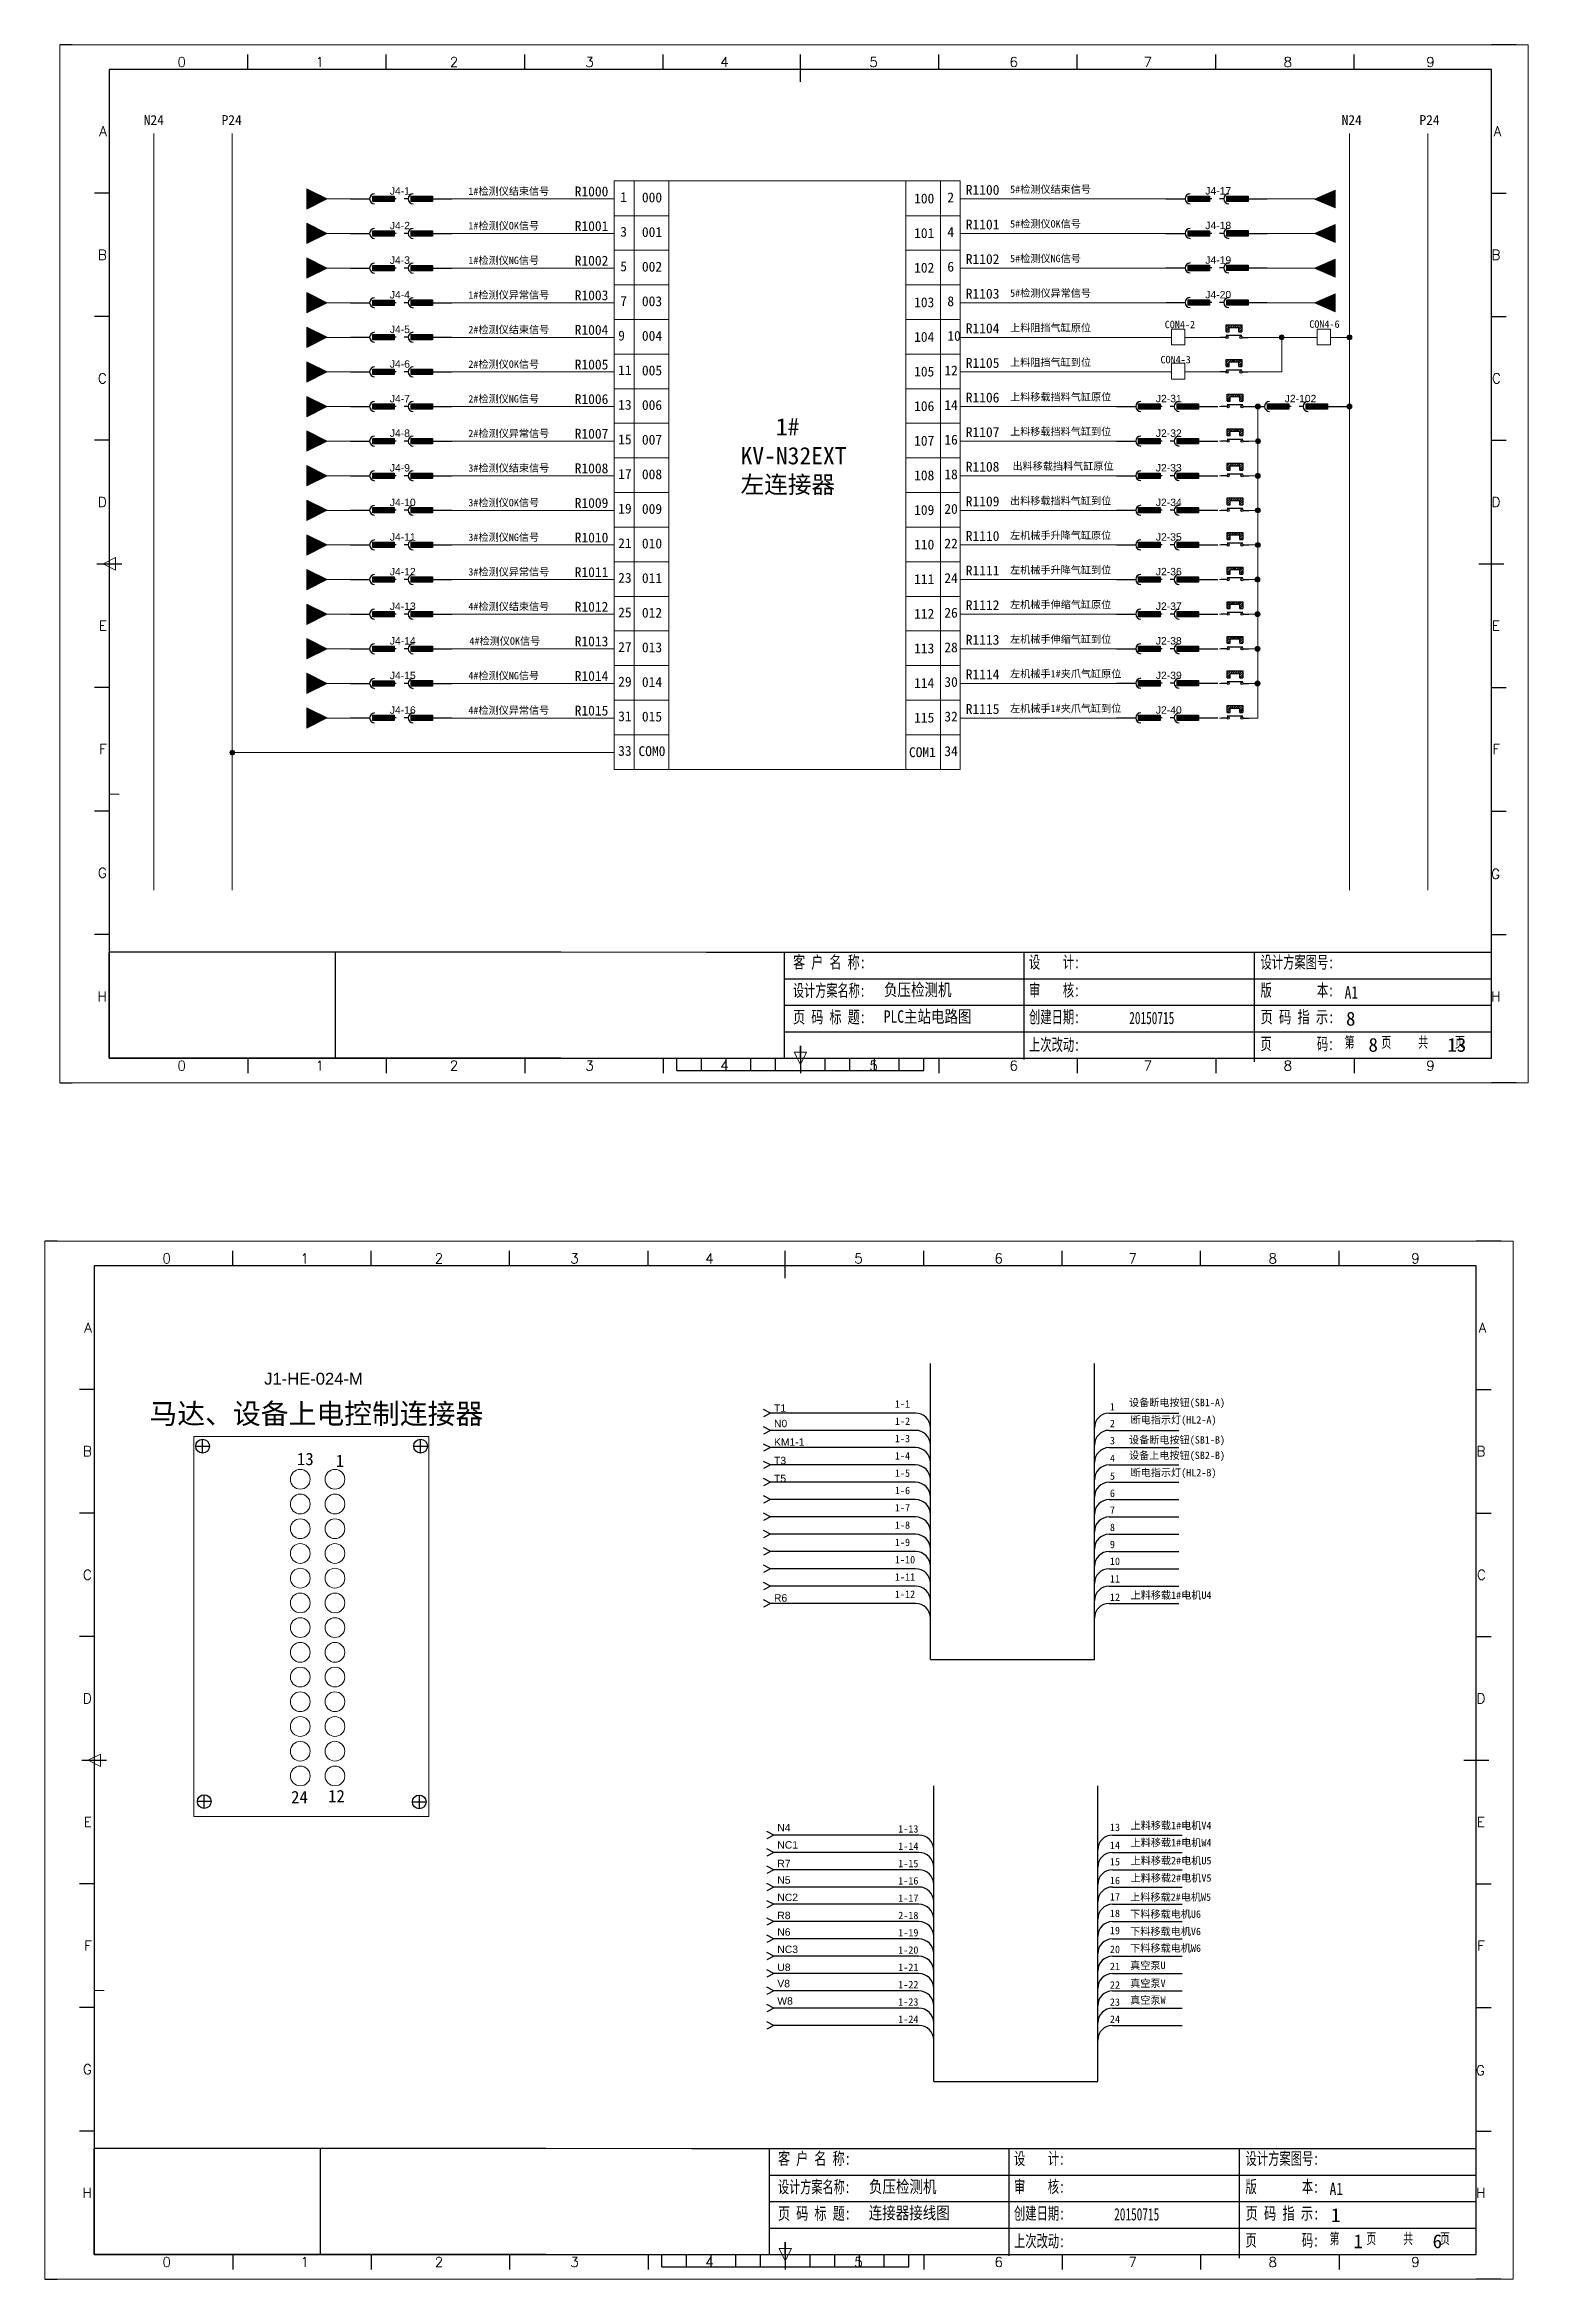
# Model space of a CAD drawing. Extents: x 2511 to 8703, y -745 to 3310.
# Drawn here: x 3136.2 to 3436.3, y -246.7 to 205.3 of the extents above; entities that cross this region are included whole.
import ezdxf
from ezdxf.enums import TextEntityAlignment as Align

# ---------------------------------------------------------------- set-up
doc = ezdxf.new("R2010")
doc.units = 0
doc.header["$MEASUREMENT"] = 0
for name, color, linetype in [('AE_BOR', 1, 'Continuous'), ('MISC', 2, 'Continuous'), ('RED_1.5mm^2', 1, 'Continuous'), ('RED_14_THHN', 20, 'Continuous')]:
    doc.layers.add(name, color=color, linetype=linetype)
doc.layers.add('frame', color=7, linetype='Continuous', lineweight=15)
doc.layers.add('圖層1', color=7, linetype='Continuous', lineweight=60)
doc.styles.add('Standard0.67', font='', dxfattribs={"width": 0.67})
doc.styles.add('Standard_0.8', font='', dxfattribs={"width": 0.8})
doc.styles.add('WD', font='romans.shx', dxfattribs={"bigfont": 'gbcbig.shx'})
doc.styles.add('样式 0', font='')
doc.styles.add('样式 8', font='arial.ttf')
doc.styles.get('Standard0.67').set_extended_font_data('FangSong_GB2312')
doc.styles.get('Standard_0.8').set_extended_font_data('FangSong_GB2312')
doc.styles.get('样式 0').set_extended_font_data('KaiTi_GB2312')

msp = doc.modelspace()

# ---------------------------------------------------------------- texts
at = {"lineweight": 0, "attachment_point": 1}
for s, insert, char_height, width in [('{\\fSimSun|b0|i0|c134|p2;N24}', (3156.28, 191.02), 2, 14.6941), ('{\\fSimSun|b0|i0|c134|p2;P24}', (3172.02, 191.02), 2, 14.6941), ('{\\fSimSun|b0|i0|c134|p2;N24}', (3398.54, 191.02), 2, 14.6941), ('{\\fSimSun|b0|i0|c134|p2;P24}', (3414.28, 191.02), 2, 14.6941), ('{\\fSimSun|b0|i0|c134|p2;1#检测仪结束信号}', (3221.93, 176.38), 1.5, 24.2309), ('{\\fSimSun|b0|i0|c134|p2;R1000}', (3243.44, 176.57), 2, 2.4162), ('{\\fSimSun|b0|i0|c134|p2;R1100}', (3322.53, 176.89), 2, 2.4162), ('{\\fSimSun|b0|i0|c134|p2;5#检测仪结束信号}', (3331.49, 176.76), 1.5, 24.2309), ('{\\fSimSun|b0|i0|c134|p2;1}', (3252.65, 175.42), 2, 2.4162), ('{\\fSimSun|b0|i0|c134|p2;000}', (3257.03, 175.36), 2, 2.4162), ('{\\fSimSun|b0|i0|c134|p2;100}', (3312.08, 175.15), 2, 2.4162), ('{\\fSimSun|b0|i0|c134|p2;2}', (3318.8, 175.36), 2, 2.4162), ('{\\fSimSun|b0|i0|c134|p2;1#检测仪OK信号}', (3221.93, 169.38), 1.5, 24.2309), ('{\\fSimSun|b0|i0|c134|p2;R1001}', (3243.44, 169.57), 2, 2.4162), ('{\\fSimSun|b0|i0|c134|p2;3}', (3252.65, 168.42), 2, 2.4162), ('{\\fSimSun|b0|i0|c134|p2;001}', (3257.03, 168.36), 2, 2.4162), ('{\\fSimSun|b0|i0|c134|p2;101}', (3312.08, 168.15), 2, 2.4162), ('{\\fSimSun|b0|i0|c134|p2;4}', (3318.8, 168.36), 2, 2.4162), ('{\\fSimSun|b0|i0|c134|p2;R1101}', (3322.53, 169.89), 2, 2.4162), ('{\\fSimSun|b0|i0|c134|p2;5#检测仪OK信号}', (3331.49, 169.76), 1.5, 24.2309), ('{\\fSimSun|b0|i0|c134|p2;R1102}', (3322.53, 162.89), 2, 2.4162), ('{\\fSimSun|b0|i0|c134|p2;5#检测仪NG信号}', (3331.49, 162.76), 1.5, 24.2309), ('{\\fSimSun|b0|i0|c134|p2;1#检测仪NG信号}', (3221.93, 162.38), 1.5, 24.2309), ('{\\fSimSun|b0|i0|c134|p2;R1002}', (3243.44, 162.57), 2, 2.4162), ('{\\fSimSun|b0|i0|c134|p2;5}', (3252.65, 161.42), 2, 2.4162), ('{\\fSimSun|b0|i0|c134|p2;002}', (3257.03, 161.36), 2, 2.4162), ('{\\fSimSun|b0|i0|c134|p2;102}', (3312.08, 161.15), 2, 2.4162), ('{\\fSimSun|b0|i0|c134|p2;6}', (3318.8, 161.36), 2, 2.4162), ('{\\fSimSun|b0|i0|c134|p2;1#检测仪异常信号}', (3221.93, 155.38), 1.5, 24.2309), ('{\\fSimSun|b0|i0|c134|p2;R1003}', (3243.44, 155.57), 2, 2.4162), ('{\\fSimSun|b0|i0|c134|p2;7}', (3252.65, 154.42), 2, 2.4162), ('{\\fSimSun|b0|i0|c134|p2;003}', (3257.03, 154.36), 2, 2.4162), ('{\\fSimSun|b0|i0|c134|p2;103}', (3312.08, 154.15), 2, 2.4162), ('{\\fSimSun|b0|i0|c134|p2;8}', (3318.8, 154.36), 2, 2.4162), ('{\\fSimSun|b0|i0|c134|p2;R1103}', (3322.53, 155.89), 2, 2.4162), ('{\\fSimSun|b0|i0|c134|p2;5#检测仪异常信号}', (3331.49, 155.76), 1.5, 24.2309), ('{\\fSimSun|b1|i0|c0|p2;\\C1;CO\\fSimSun|b1|i0|c134|p2;N4\\fSimSun|b1|i0|c0|p2;-\\fSimSun|b1|i0|c134|p2;2}', (3362.77, 149.41), 1.5, 1.2627), ('{\\fSimSun|b1|i0|c0|p2;\\C1;CO\\fSimSun|b1|i0|c134|p2;N4\\fSimSun|b1|i0|c0|p2;-\\fSimSun|b1|i0|c134|p2;6}', (3392, 149.49), 1.5, 1.2627), ('{\\fSimSun|b0|i0|c134|p2;2#检测仪结束信号}', (3221.93, 148.38), 1.5, 24.2309), ('{\\fSimSun|b0|i0|c134|p2;R1004}', (3243.44, 148.57), 2, 2.4162), ('{\\fSimSun|b0|i0|c134|p2;9}', (3252.23, 147.42), 2, 2.4162), ('{\\fSimSun|b0|i0|c134|p2;004}', (3257.03, 147.36), 2, 2.4162), ('{\\fSimSun|b0|i0|c134|p2;104}', (3312.08, 147.15), 2, 2.4162), ('{\\fSimSun|b0|i0|c134|p2;10}', (3318.8, 147.36), 2, 2.4162), ('{\\fSimSun|b0|i0|c134|p2;R1104}', (3322.53, 148.89), 2, 2.4162), ('{\\fSimSun|b0|i0|c134|p2;上料阻挡气缸原位}', (3331.49, 148.76), 1.5, 24.2309), ('{\\fSimSun|b0|i0|c134|p2;2#检测仪OK信号}', (3221.93, 141.38), 1.5, 24.2309), ('{\\fSimSun|b0|i0|c134|p2;R1005}', (3243.44, 141.57), 2, 2.4162), ('{\\fSimSun|b0|i0|c134|p2;11}', (3252.23, 140.42), 2, 2.4162), ('{\\fSimSun|b0|i0|c134|p2;005}', (3257.03, 140.36), 2, 2.4162), ('{\\fSimSun|b0|i0|c134|p2;105}', (3312.08, 140.15), 2, 2.4162), ('{\\fSimSun|b0|i0|c134|p2;12}', (3318.19, 140.36), 2, 2.4162), ('{\\fSimSun|b0|i0|c134|p2;R1105}', (3322.53, 141.89), 2, 2.4162), ('{\\fSimSun|b0|i0|c134|p2;上料阻挡气缸到位}', (3331.49, 141.76), 1.5, 24.2309), ('{\\fSimSun|b1|i0|c0|p2;\\C1;CO\\fSimSun|b1|i0|c134|p2;N4\\fSimSun|b1|i0|c0|p2;-\\fSimSun|b1|i0|c134|p2;3}', (3361.91, 142.3), 1.5, 1.2627), ('{\\fSimSun|b0|i0|c134|p2;2#检测仪NG信号}', (3221.93, 134.38), 1.5, 24.2309), ('{\\fSimSun|b0|i0|c134|p2;R1006}', (3243.44, 134.57), 2, 2.4162), ('{\\fSimSun|b0|i0|c134|p2;13}', (3252.23, 133.42), 2, 2.4162), ('{\\fSimSun|b0|i0|c134|p2;006}', (3257.03, 133.36), 2, 2.4162), ('{\\fSimSun|b0|i0|c134|p2;106}', (3312.08, 133.15), 2, 2.4162), ('{\\fSimSun|b0|i0|c134|p2;14}', (3318.19, 133.36), 2, 2.4162), ('{\\fSimSun|b0|i0|c134|p2;R1106}', (3322.53, 134.89), 2, 2.4162), ('{\\fSimSun|b0|i0|c134|p2;上料移载挡料气缸原位}', (3331.49, 134.76), 1.5, 24.2309), ('{\\fSimSun|b0|i0|c134|p2;2#检测仪异常信号}', (3221.93, 127.38), 1.5, 24.2309), ('{\\fSimSun|b0|i0|c134|p2;R1007}', (3243.44, 127.57), 2, 2.4162), ('{\\fSimSun|b0|i0|c134|p2;   1# KV-N32EXT\\P左连接器}', (3276.98, 129.71), 3.5, 23.3297), ('{\\fSimSun|b0|i0|c134|p2;R1107}', (3322.53, 127.89), 2, 2.4162), ('{\\fSimSun|b0|i0|c134|p2;上料移载挡料气缸到位}', (3331.49, 127.76), 1.5, 24.2309), ('{\\fSimSun|b0|i0|c134|p2;15}', (3252.23, 126.42), 2, 2.4162), ('{\\fSimSun|b0|i0|c134|p2;007}', (3257.03, 126.36), 2, 2.4162), ('{\\fSimSun|b0|i0|c134|p2;107}', (3312.08, 126.15), 2, 2.4162), ('{\\fSimSun|b0|i0|c134|p2;16}', (3318.19, 126.36), 2, 2.4162), ('{\\fSimSun|b0|i0|c134|p2;3#检测仪结束信号}', (3221.93, 120.38), 1.5, 24.2309), ('{\\fSimSun|b0|i0|c134|p2;R1008}', (3243.44, 120.57), 2, 2.4162), ('{\\fSimSun|b0|i0|c134|p2;17}', (3252.23, 119.42), 2, 2.4162), ('{\\fSimSun|b0|i0|c134|p2;008}', (3257.03, 119.36), 2, 2.4162), ('{\\fSimSun|b0|i0|c134|p2;108}', (3312.08, 119.15), 2, 2.4162), ('{\\fSimSun|b0|i0|c134|p2;18}', (3318.19, 119.36), 2, 2.4162), ('{\\fSimSun|b0|i0|c134|p2;R1108}', (3322.53, 120.89), 2, 2.4162), ('{\\fSimSun|b0|i0|c134|p2;出料移载挡料气缸原位}', (3331.97, 120.76), 1.5, 24.2309), ('{\\fSimSun|b0|i0|c134|p2;3#检测仪OK信号}', (3221.93, 113.38), 1.5, 24.2309), ('{\\fSimSun|b0|i0|c134|p2;R1009}', (3243.44, 113.57), 2, 2.4162), ('{\\fSimSun|b0|i0|c134|p2;R1109}', (3322.53, 113.89), 2, 2.4162), ('{\\fSimSun|b0|i0|c134|p2;出料移载挡料气缸到位}', (3331.49, 113.76), 1.5, 24.2309), ('{\\fSimSun|b0|i0|c134|p2;19}', (3252.23, 112.42), 2, 2.4162), ('{\\fSimSun|b0|i0|c134|p2;009}', (3257.03, 112.36), 2, 2.4162), ('{\\fSimSun|b0|i0|c134|p2;109}', (3312.08, 112.15), 2, 2.4162), ('{\\fSimSun|b0|i0|c134|p2;20}', (3318.19, 112.36), 2, 2.4162), ('{\\fSimSun|b0|i0|c134|p2;3#检测仪NG信号}', (3221.93, 106.38), 1.5, 24.2309), ('{\\fSimSun|b0|i0|c134|p2;R1010}', (3243.44, 106.57), 2, 2.4162), ('{\\fSimSun|b0|i0|c134|p2;21}', (3252.23, 105.42), 2, 2.4162), ('{\\fSimSun|b0|i0|c134|p2;010}', (3257.03, 105.36), 2, 2.4162), ('{\\fSimSun|b0|i0|c134|p2;110}', (3312.08, 105.15), 2, 2.4162), ('{\\fSimSun|b0|i0|c134|p2;22}', (3318.19, 105.36), 2, 2.4162), ('{\\fSimSun|b0|i0|c134|p2;R1110}', (3322.53, 106.89), 2, 2.4162), ('{\\fSimSun|b0|i0|c134|p2;左机械手升降气缸原位}', (3331.49, 106.76), 1.5, 24.2309), ('{\\fSimSun|b0|i0|c134|p2;3#检测仪异常信号}', (3221.93, 99.38), 1.5, 24.2309), ('{\\fSimSun|b0|i0|c134|p2;R1011}', (3243.44, 99.57), 2, 2.4162), ('{\\fSimSun|b0|i0|c134|p2;R1111}', (3322.53, 99.89), 2, 2.4162), ('{\\fSimSun|b0|i0|c134|p2;左机械手升降气缸到位}', (3331.49, 99.76), 1.5, 24.2309), ('{\\fSimSun|b0|i0|c134|p2;23}', (3252.23, 98.42), 2, 2.4162), ('{\\fSimSun|b0|i0|c134|p2;011}', (3257.03, 98.36), 2, 2.4162), ('{\\fSimSun|b0|i0|c134|p2;111}', (3312.08, 98.15), 2, 2.4162), ('{\\fSimSun|b0|i0|c134|p2;24}', (3318.19, 98.36), 2, 2.4162), ('{\\fSimSun|b0|i0|c134|p2;4#检测仪结束信号}', (3221.93, 92.38), 1.5, 24.2309), ('{\\fSimSun|b0|i0|c134|p2;R1012}', (3243.44, 92.57), 2, 2.4162), ('{\\fSimSun|b0|i0|c134|p2;25}', (3252.23, 91.42), 2, 2.4162), ('{\\fSimSun|b0|i0|c134|p2;012}', (3257.03, 91.36), 2, 2.4162), ('{\\fSimSun|b0|i0|c134|p2;112}', (3312.08, 91.15), 2, 2.4162), ('{\\fSimSun|b0|i0|c134|p2;26}', (3318.19, 91.36), 2, 2.4162), ('{\\fSimSun|b0|i0|c134|p2;R1112}', (3322.53, 92.89), 2, 2.4162), ('{\\fSimSun|b0|i0|c134|p2;左机械手伸缩气缸原位}', (3331.49, 92.76), 1.5, 24.2309), ('{\\fSimSun|b0|i0|c134|p2;R1113}', (3322.53, 85.89), 2, 2.4162), ('{\\fSimSun|b0|i0|c134|p2;左机械手伸缩气缸到位}', (3331.49, 85.76), 1.5, 24.2309), ('{\\fSimSun|b0|i0|c134|p2;4#检测仪OK信号}', (3222.15, 85.38), 1.5, 24.2309), ('{\\fSimSun|b0|i0|c134|p2;R1013}', (3243.44, 85.57), 2, 2.4162), ('{\\fSimSun|b0|i0|c134|p2;27}', (3252.23, 84.42), 2, 2.4162), ('{\\fSimSun|b0|i0|c134|p2;013}', (3257.03, 84.36), 2, 2.4162), ('{\\fSimSun|b0|i0|c134|p2;113}', (3312.08, 84.15), 2, 2.4162), ('{\\fSimSun|b0|i0|c134|p2;28}', (3318.19, 84.36), 2, 2.4162), ('{\\fSimSun|b0|i0|c134|p2;4#检测仪NG信号}', (3221.93, 78.38), 1.5, 24.2309), ('{\\fSimSun|b0|i0|c134|p2;R1014}', (3243.44, 78.57), 2, 2.4162), ('{\\fSimSun|b0|i0|c134|p2;29}', (3252.23, 77.42), 2, 2.4162), ('{\\fSimSun|b0|i0|c134|p2;014}', (3257.03, 77.36), 2, 2.4162), ('{\\fSimSun|b0|i0|c134|p2;114}', (3312.08, 77.15), 2, 2.4162), ('{\\fSimSun|b0|i0|c134|p2;30}', (3318.19, 77.36), 2, 2.4162), ('{\\fSimSun|b0|i0|c134|p2;R1114}', (3322.53, 78.89), 2, 2.4162), ('{\\fSimSun|b0|i0|c134|p2;左机械手1#夹爪气缸原位}', (3331.49, 78.76), 1.5, 24.2309), ('{\\fSimSun|b0|i0|c134|p2;4#检测仪异常信号}', (3221.93, 71.38), 1.5, 24.2309), ('{\\fSimSun|b0|i0|c134|p2;R1015}', (3243.44, 71.57), 2, 2.4162), ('{\\fSimSun|b0|i0|c134|p2;31}', (3252.23, 70.42), 2, 2.4162), ('{\\fSimSun|b0|i0|c134|p2;015}', (3257.03, 70.36), 2, 2.4162), ('{\\fSimSun|b0|i0|c134|p2;115}', (3312.08, 70.15), 2, 2.4162), ('{\\fSimSun|b0|i0|c134|p2;32}', (3318.19, 70.36), 2, 2.4162), ('{\\fSimSun|b0|i0|c134|p2;R1115}', (3322.53, 71.89), 2, 2.4162), ('{\\fSimSun|b0|i0|c134|p2;左机械手1#夹爪气缸到位}', (3331.49, 71.76), 1.5, 24.2309), ('{\\fSimSun|b0|i0|c134|p2;33}', (3252.23, 63.42), 2, 2.4162), ('{\\fSimSun|b0|i0|c134|p2;COM0}', (3256.34, 63.36), 2, 2.4162), ('{\\fSimSun|b0|i0|c134|p2;34}', (3318.19, 63.36), 2, 2.4162), ('{\\fSimSun|b0|i0|c134|p2;COM1}', (3311.04, 63.15), 2, 2.4162), ('{\\fSimSun|b0|i0|c0|p2;1\\fSimSun|b0|i0|c134|p2;3}', (3187.25, -79.56), 2.5, 4.318), ('{\\fSimSun|b0|i0|c0|p2;1}', (3195.12, -79.92), 2.5, 4.318), ('{\\fSimSun|b0|i0|c134|p2;24}', (3186.07, -147.95), 2.5, 4.318), ('{\\fSimSun|b0|i0|c0|p2;1\\fSimSun|b0|i0|c134|p2;2}', (3193.56, -147.75), 2.5, 4.318)]:
    msp.add_mtext(s, dxfattribs=dict(at, insert=insert, char_height=char_height, width=width))
at = {"color": 2, "char_height": 1.5, "attachment_point": 1, "style": '样式 8'}
for s, insert in [('J4-1', (3206.04, 176.42)), ('J4-17', (3370.96, 176.44)), ('J4-2', (3206.04, 169.42)), ('J4-18', (3370.96, 169.44)), ('J4-3', (3206.04, 162.42)), ('J4-19', (3370.96, 162.44)), ('J4-4', (3206.04, 155.42)), ('J4-20', (3370.96, 155.44)), ('J4-5', (3206.04, 148.42)), ('J4-6', (3206.04, 141.42)), ('J4-7', (3206.04, 134.42)), ('J2-31', (3360.96, 134.43)), ('J2-102', (3387.02, 134.43)), ('J4-8', (3206.04, 127.42)), ('J2-32', (3360.96, 127.43)), ('J4-9', (3206.04, 120.42)), ('J2-33', (3360.96, 120.43)), ('J4-10', (3206.04, 113.42)), ('J2-34', (3360.96, 113.43)), ('J4-11', (3206.04, 106.42)), ('J2-35', (3360.96, 106.43)), ('J4-12', (3206.04, 99.42)), ('J2-36', (3360.96, 99.43)), ('J4-13', (3206.04, 92.42)), ('J2-37', (3360.96, 92.43)), ('J4-14', (3206.04, 85.42)), ('J2-38', (3360.96, 85.43)), ('J4-15', (3206.04, 78.42)), ('J2-39', (3360.96, 78.43)), ('J4-16', (3206.04, 71.42)), ('J2-40', (3360.96, 71.43))]:
    msp.add_mtext_dynamic_manual_height_columns(s, width=11.5248, gutter_width=12.5, heights=[0], dxfattribs=dict(at, insert=insert))
at = {"color": 0, "ltscale": 2, "char_height": 2.5, "attachment_point": 1}
for s, insert, width, style in [('{\\fSimSun|b0|i0|c134|p2;\\W0.72;客 户 名 称:}', (3287.59, 20.93), 16.2477, 'Standard0.67'), ('{\\fSimSun|b0|i0|c134|p2;设    计:}', (3335.31, 20.93), 12.0312, 'Standard0.67'), ('{\\fSimSun|b0|i0|c134|p2;设计方案图号:}', (3382.14, 20.93), 15.1644, 'Standard0.67'), ('{\\fSimSun|b0|i0|c134|p2;\\W0.66;设计方案名称:}', (3287.59, 15.2), 15.1234, 'Standard0.67'), ('{\\fSimSun|b0|i0|c134|p2;负压检测机}', (3306, 15.36), 33.9078, 'Standard_0.8'), ('{\\fSimSun|b0|i0|c134|p2;审    核:}', (3335.31, 15.26), 12.0312, 'Standard0.67'), ('{\\fSimSun|b0|i0|c134|p2;版        本:}', (3382.14, 15.26), 16.8498, 'Standard0.67'), ('{\\fSimSun|b0|i0|c134|p2;A1}', (3399.14, 14.82), 33.9078, 'Standard_0.8'), ('{\\fSimSun|b0|i0|c134|p2;\\W0.72;页 码 标 题:}', (3287.59, 9.83), 15.1234, 'Standard0.67'), ('{\\fSimSun|b0|i0|c134|p2;创建日期:}', (3335.31, 9.85), 12.0312, 'Standard0.67'), ('{\\fSimSun|b0|i0|c134|p2;20150715}', (3355.58, 9.65), 12.0312, 'Standard0.67'), ('{\\fSimSun|b0|i0|c134|p2;\\W0.73;页 码 指 示:}', (3382.14, 9.85), 16.1995, 'Standard0.67'), ('{\\fSimSun|b0|i0|c134|p2;上次改动:}', (3335.31, 4.26), 12.0312, 'Standard0.67'), ('{\\fSimSun|b0|i0|c134|p2;页        码:}', (3382.14, 4.41), 15.7258, 'Standard0.67'), ('{\\Fromans,gbcbig|c134;第}    {\\Fromans,gbcbig|c134;页}    {\\Fromans,gbcbig|c134;共}    {\\Fromans,gbcbig|c134;页}', (3399.14, 4.65), 33.9078, 'Standard_0.8'), ('{\\fSimSun|b0|i0|c134|p2;\\W0.72;客 户 名 称:}', (3284.55, -221.06), 16.2477, 'Standard0.67'), ('{\\fSimSun|b0|i0|c134|p2;设    计:}', (3332.27, -221.06), 12.0312, 'Standard0.67'), ('{\\fSimSun|b0|i0|c134|p2;设计方案图号:}', (3379.1, -221.06), 15.1644, 'Standard0.67'), ('{\\fSimSun|b0|i0|c134|p2;\\W0.66;设计方案名称:}', (3284.55, -226.79), 15.1234, 'Standard0.67'), ('{\\fSimSun|b0|i0|c134|p2;负压检测机}', (3302.96, -226.73), 33.9078, 'Standard_0.8'), ('{\\fSimSun|b0|i0|c134|p2;审    核:}', (3332.27, -226.73), 12.0312, 'Standard0.67'), ('{\\fSimSun|b0|i0|c134|p2;版        本:}', (3379.1, -226.73), 16.8498, 'Standard0.67'), ('{\\fSimSun|b0|i0|c134|p2;A1}', (3396.1, -227.17), 33.9078, 'Standard_0.8'), ('{\\fSimSun|b0|i0|c134|p2;\\W0.72;页 码 标 题:}', (3284.55, -232.15), 15.1234, 'Standard0.67'), ('{\\fSimSun|b0|i0|c134|p2;创建日期:}', (3332.27, -232.14), 12.0312, 'Standard0.67'), ('{\\fSimSun|b0|i0|c134|p2;20150715}', (3352.54, -232.33), 12.0312, 'Standard0.67'), ('{\\fSimSun|b0|i0|c134|p2;\\W0.73;页 码 指 示:}', (3379.1, -232.14), 16.1995, 'Standard0.67'), ('{\\fSimSun|b0|i0|c134|p2;上次改动:}', (3332.27, -237.73), 12.0312, 'Standard0.67'), ('{\\fSimSun|b0|i0|c134|p2;页        码:}', (3379.1, -237.58), 15.7258, 'Standard0.67'), ('{\\Fromans,gbcbig|c134;第}    {\\Fromans,gbcbig|c134;页}    {\\Fromans,gbcbig|c134;共}    {\\Fromans,gbcbig|c134;页}', (3396.1, -237.33), 33.9078, 'Standard_0.8')]:
    msp.add_mtext(s, dxfattribs=dict(at, insert=insert, width=width, style=style))
at = {"color": 6, "insert": (3180.64, -63.38), "char_height": 2.4, "width": 25.5622, "attachment_point": 1, "style": '样式 8'}
msp.add_mtext('J1-HE-024-M', dxfattribs=at)
at = {"insert": (3157.43, -74.17), "char_height": 4.5, "width": 71.9795, "attachment_point": 7}
msp.add_mtext('{\\fSimSun|b0|i0|c134|p2;\\H0.9167x;马达、设备上电控制连接器}', dxfattribs=at)
at = {"layer": 'frame', "lineweight": -3, "char_height": 1.5, "attachment_point": 1}
for s, insert, width in [('{\\fSimSun|b0|i0|c134|p54;设备断电按钮(SB1-A)}', (3355.54, -68.64), 21.3412), ('{\\fSimSun|b0|i0|c134|p54;断电指示灯(HL2-A)}', (3355.86, -72.14), 21.3412), ('{\\fSimSun|b0|i0|c134|p54;设备断电按钮(SB1-B)}', (3355.54, -76.2), 21.3412), ('{\\fSimSun|b0|i0|c134|p54;设备上电按钮(SB2-B)}', (3355.54, -79.33), 21.3412), ('{\\fSimSun|b0|i0|c134|p54;断电指示灯(HL2-B)}', (3355.86, -82.82), 21.3412), ('{\\fSimSun|b0|i0|c134|p54;上料移载1#电机U4}', (3355.86, -107.6), 23.5361), ('{\\fSimSun|b0|i0|c134|p54;上料移载1#电机V4}', (3355.86, -154.19), 23.5361), ('{\\fSimSun|b0|i0|c134|p54;上料移载1#电机W4}', (3355.86, -157.66), 23.5361), ('{\\fSimSun|b0|i0|c134|p54;上料移载2#电机U5}', (3355.86, -161.3), 23.5361), ('{\\fSimSun|b0|i0|c134|p54;上料移载2#电机V5}', (3355.86, -164.81), 23.5361), ('{\\fSimSun|b0|i0|c134|p54;上料移载2#电机W5}', (3355.78, -168.68), 23.5361), ('{\\fSimSun|b0|i0|c134|p54;下料移载电机U6}', (3355.78, -172.11), 23.5361), ('{\\fSimSun|b0|i0|c134|p54;下料移载电机V6}', (3355.78, -175.62), 23.5361), ('{\\fSimSun|b0|i0|c134|p54;下料移载电机W6}', (3355.78, -179), 23.5361), ('{\\fSimSun|b0|i0|c134|p54;真空泵U}', (3355.78, -182.49), 23.5361), ('{\\fSimSun|b0|i0|c134|p54;真空泵V}', (3355.78, -186.12), 23.5361), ('{\\fSimSun|b0|i0|c134|p54;真空泵W}', (3355.78, -189.5), 23.5361)]:
    msp.add_mtext(s, dxfattribs=dict(at, insert=insert, width=width))
at = {"layer": 'MISC', "color": 0, "attachment_point": 1}
for s, insert, char_height, width, style in [('PLC主站电路图', (3305.95, 9.94), 2.5, 24.1794, 'Standard_0.8'), ('8', (3399.43, 9.64), 2.8, 3.07, '样式 0'), ('8', (3403.97, 4.35), 2.8, 3.07, '样式 0'), ('13', (3419.92, 4.35), 2.8, 3.07, '样式 0'), ('{\\fSimSun|b0|i0|c134|p2;连接器接线图}', (3302.91, -232.05), 2.5, 24.1794, 'Standard_0.8'), ('1', (3396.39, -232.35), 2.8, 3.07, '样式 0'), ('1', (3400.93, -237.64), 2.8, 3.07, '样式 0'), ('6', (3416.94, -237.64), 2.8, 3.07, '样式 0')]:
    msp.add_mtext(s, dxfattribs=dict(at, insert=insert, char_height=char_height, width=width, style=style))
at = {"layer": '圖層1', "lineweight": -3, "char_height": 1.5, "width": 7.1562, "attachment_point": 1}
for s, insert in [('{\\fArial|b0|i0|c162|p32;T1}', (3283.74, -69.77)), ('{\\fSimSun|b0|i0|c134|p54;1-1}', (3308.2, -68.92)), ('{\\fSimSun|b0|i0|c134|p54;1}', (3351.68, -69.49)), ('{\\fArial|b0|i0|c162|p32;N0}', (3283.74, -72.88)), ('{\\fArial|b0|i0|c162|p32;KM1-1}', (3283.74, -76.62)), ('{\\fSimSun|b0|i0|c134|p54;1-2}', (3308.2, -72.42)), ('{\\fSimSun|b0|i0|c134|p54;1-3}', (3308.2, -75.92)), ('{\\fSimSun|b0|i0|c134|p54;3}', (3351.68, -76.35)), ('{\\fSimSun|b0|i0|c134|p54;2}', (3351.68, -72.88)), ('{\\fArial|b0|i0|c162|p32;T3}', (3283.74, -80.37)), ('{\\fSimSun|b0|i0|c134|p54;1-4}', (3308.2, -79.42)), ('{\\fSimSun|b0|i0|c134|p54;4}', (3351.68, -79.94)), ('{\\fArial|b0|i0|c162|p32;T5}', (3283.74, -83.99)), ('{\\fSimSun|b0|i0|c134|p54;1-5}', (3308.2, -82.92)), ('{\\fSimSun|b0|i0|c134|p54;5}', (3351.68, -83.52)), ('{\\fSimSun|b0|i0|c134|p54;1-6}', (3308.2, -86.42)), ('{\\fSimSun|b0|i0|c134|p54;1-7}', (3308.2, -89.92)), ('{\\fSimSun|b0|i0|c134|p54;6}', (3351.68, -86.99)), ('{\\fSimSun|b0|i0|c134|p54;1-8}', (3308.2, -93.42)), ('{\\fSimSun|b0|i0|c134|p54;8}', (3351.68, -93.87)), ('{\\fSimSun|b0|i0|c134|p54;7}', (3351.68, -90.4)), ('{\\fSimSun|b0|i0|c134|p54;1-9}', (3308.2, -96.92)), ('{\\fSimSun|b0|i0|c134|p54;9}', (3351.68, -97.35)), ('{\\fSimSun|b0|i0|c134|p54;1-10}', (3308.2, -100.42)), ('{\\fSimSun|b0|i0|c134|p54;10}', (3351.68, -100.74)), ('{\\fArial|b0|i0|c162|p32;R6}', (3283.74, -108.16)), ('{\\fSimSun|b0|i0|c134|p54;1-11}', (3308.2, -103.92)), ('{\\fSimSun|b0|i0|c134|p54;1-12}', (3308.2, -107.42)), ('{\\fSimSun|b0|i0|c134|p54;11}', (3351.68, -104.3)), ('{\\fSimSun|b0|i0|c134|p54;12}', (3351.68, -108.02)), ('{\\fArial|b0|i0|c162|p32;N4}', (3284.41, -154.62)), ('{\\fArial|b0|i0|c162|p32;NC1}', (3284.41, -158.12)), ('{\\fSimSun|b0|i0|c134|p54;1-13}', (3308.87, -154.88)), ('{\\fSimSun|b0|i0|c134|p54;13}', (3351.68, -154.56)), ('{\\fArial|b0|i0|c162|p32;R7}', (3284.41, -161.88)), ('{\\fSimSun|b0|i0|c134|p54;1-14}', (3308.87, -158.38)), ('{\\fSimSun|b0|i0|c134|p54;1-15}', (3308.87, -161.88)), ('{\\fSimSun|b0|i0|c134|p54;14}', (3351.68, -158.19)), ('{\\fSimSun|b0|i0|c134|p54;15}', (3351.68, -161.52)), ('{\\fArial|b0|i0|c162|p32;N5}', (3284.41, -165.23)), ('{\\fSimSun|b0|i0|c134|p54;1-16}', (3308.87, -165.38)), ('{\\fSimSun|b0|i0|c134|p54;16}', (3351.68, -165.31)), ('{\\fArial|b0|i0|c162|p32;NC2}', (3284.41, -168.73)), ('{\\fSimSun|b0|i0|c134|p54;1-17}', (3308.87, -168.88)), ('{\\fSimSun|b0|i0|c134|p54;17}', (3351.68, -168.63)), ('{\\fArial|b0|i0|c162|p32;R8}', (3284.41, -172.38)), ('{\\fArial|b0|i0|c162|p32;N6}', (3284.41, -175.73)), ('{\\fSimSun|b0|i0|c134|p54;2-18}', (3308.87, -172.38)), ('{\\fSimSun|b0|i0|c134|p54;1-19}', (3308.87, -175.88)), ('{\\fSimSun|b0|i0|c134|p54;18}', (3351.68, -171.96)), ('{\\fSimSun|b0|i0|c134|p54;19}', (3351.68, -175.44)), ('{\\fArial|b0|i0|c162|p32;NC3}', (3284.41, -179.23)), ('{\\fSimSun|b0|i0|c134|p54;1-20}', (3308.87, -179.38)), ('{\\fSimSun|b0|i0|c134|p54;20}', (3351.68, -179.23)), ('{\\fArial|b0|i0|c0|p32;U8}', (3284.41, -182.87)), ('{\\fSimSun|b0|i0|c134|p54;1-21}', (3308.87, -182.88)), ('{\\fSimSun|b0|i0|c134|p54;21}', (3351.68, -182.69)), ('{\\fArial|b0|i0|c0|p32;V8}', (3284.41, -186.16)), ('{\\fArial|b0|i0|c0|p32;W8}', (3284.41, -189.68)), ('{\\fSimSun|b0|i0|c134|p54;1-22}', (3308.87, -186.38)), ('{\\fSimSun|b0|i0|c134|p54;22}', (3351.68, -186.45)), ('{\\fSimSun|b0|i0|c134|p54;1-23}', (3308.87, -189.88)), ('{\\fSimSun|b0|i0|c134|p54;1-24}', (3308.87, -193.38)), ('{\\fSimSun|b0|i0|c134|p54;23}', (3351.68, -189.91)), ('{\\fSimSun|b0|i0|c134|p54;24}', (3351.68, -193.38))]:
    msp.add_mtext(s, dxfattribs=dict(at, insert=insert))

# ---------------------------------------------------------------- blocks, each defined once
blk = doc.blocks.new('gb_a2_a')
for p, q in [((584, 410), (25, 410)), ((25, 410), (25, 10)), ((584, 10), (584, 410)), ((25, 10), (584, 10))]:
    blk.add_line(p, q)
at = {"lineweight": 9, "ltscale": 0.1}
blk.add_line((25, 116.86), (29, 116.86), dxfattribs=at)
at = {"layer": 'AE_BOR', "lineweight": 30}
for p, q in [((10, 420), (4.93, 420)), ((594, 420), (584, 420)), ((4.93, 0), (10, 0)), ((594, 0), (584, 0))]:
    blk.add_line(p, q, dxfattribs=at)
at = {"layer": 'AE_BOR', "color": 1, "lineweight": 15}
for p, q in [((4.93, 420), (598.93, 420)), ((4.93, 0), (4.93, 420)), ((598.93, 420), (598.93, 0)), ((22.5, 210), (27.5, 212.5)), ((27.5, 207.5), (22.5, 210)), ((27.5, 212.5), (27.5, 207.5)), ((304.5, 7.5), (302, 12.5)), ((302, 12.5), (307, 12.5)), ((307, 12.5), (304.5, 7.5)), ((598.93, 0), (4.93, 0))]:
    blk.add_line(p, q, dxfattribs=at)
at = {"layer": 'AE_BOR'}
for p, q in [((81, 410), (81, 416)), ((137, 410), (137, 416)), ((193, 410), (193, 416)), ((249, 410), (249, 416)), ((304.5, 410), (304.5, 416)), ((360.5, 410), (360.5, 416)), ((416.5, 410), (416.5, 416)), ((472.5, 410), (472.5, 416)), ((528.5, 410), (528.5, 416)), ((25, 360), (19, 360)), ((584, 360), (590, 360)), ((25, 310), (19, 310)), ((584, 310), (590, 310)), ((25, 260), (19, 260)), ((584, 260), (590, 260)), ((25, 160), (19, 160)), ((584, 160), (590, 160)), ((25, 110), (19, 110)), ((584, 110), (590, 110)), ((25, 60), (19, 60)), ((584, 60), (590, 60)), ((81, 10), (81, 4)), ((137, 10), (137, 4)), ((193, 10), (193, 4)), ((249, 10), (249, 4)), ((304.5, 10), (304.5, 4)), ((360.5, 10), (360.5, 4)), ((416.5, 10), (416.5, 4)), ((472.5, 10), (472.5, 4)), ((528.5, 10), (528.5, 4))]:
    blk.add_line(p, q, dxfattribs=at)
at = {"layer": 'AE_BOR', "color": 2, "lineweight": 30}
for p, q in [((304.5, 405), (304.5, 415)), ((20, 210), (30, 210)), ((579, 210), (589, 210)), ((254.5, 5), (254.5, 10)), ((264.5, 5), (264.5, 10)), ((274.5, 5), (274.5, 10)), ((284.5, 5), (284.5, 10)), ((294.5, 5), (294.5, 10)), ((304.5, 10), (304.5, 15)), ((304.5, 15), (304.5, 5)), ((304.5, 10), (304.5, 5)), ((314.5, 5), (314.5, 10)), ((324.5, 5), (324.5, 10)), ((334.5, 5), (334.5, 10)), ((344.5, 5), (344.5, 10)), ((354.5, 5), (354.5, 10)), ((254.5, 5), (354.5, 5))]:
    blk.add_line(p, q, dxfattribs=at)
at = {"layer": 'AE_BOR', "style": 'WD'}
for s, p in [('0', (54.27, 411)), ('1', (110.12, 411)), ('2', (164.42, 411)), ('3', (219.22, 411)), ('4', (273.82, 411)), ('5', (334.12, 411)), ('6', (390.81, 411)), ('7', (445.01, 411)), ('8', (501.67, 411)), ('9', (559.4, 411)), ('0', (54.27, 5)), ('1', (110.12, 5)), ('2', (164.42, 5)), ('3', (219.22, 5)), ('4', (273.82, 5)), ('5', (334.12, 5)), ('6', (390.81, 5)), ('7', (445.01, 5)), ('8', (501.67, 5)), ('9', (559.4, 5))]:
    blk.add_text(s, height=4, dxfattribs=at).set_placement(p, align=Align.CENTER)
for s, p in [('A', (24, 385)), ('A', (588.05, 385)), ('B', (24, 335)), ('B', (587.67, 335)), ('C', (24, 285)), ('C', (587.86, 285)), ('D', (24, 235)), ('D', (587.67, 235)), ('E', (24, 185)), ('E', (587.48, 185)), ('F', (24, 135)), ('F', (587.48, 135)), ('F', (587.48, 135)), ('G', (24, 85)), ('G', (587.48, 84.56)), ('H', (24, 35)), ('H', (587.67, 35))]:
    blk.add_text(s, height=4, dxfattribs=at).set_placement(p, align=Align.MIDDLE_RIGHT)
blk = doc.blocks.new('磁性开关')
at = {"linetype": 'ByBlock'}
h = blk.add_hatch(dxfattribs=at)
h.set_pattern_fill('ANSI31', color=256, scale=0.1, style=0)
h.set_pattern_definition([(45, (0, 0), (-0.224506403, 0.224506403), [])])
h.paths.add_polyline_path([(-1908.31, -775.79), (-1908.31, -776.69), (-1907.69, -776.69), (-1907.69, -775.29), (-1910.88, -775.29), (-1910.88, -776.69), (-1910.25, -776.69), (-1910.25, -775.79)])
for p, q in [((-1910.88, -776.69), (-1910.88, -775.29)), ((-1910.88, -775.29), (-1907.69, -775.29)), ((-1910.88, -776.69), (-1910.25, -776.69)), ((-1910.88, -777.39), (-1907.69, -777.39)), ((-1910.25, -776.69), (-1910.25, -775.79)), ((-1910.25, -775.79), (-1908.31, -775.79)), ((-1908.31, -776.69), (-1908.31, -775.79)), ((-1908.31, -776.69), (-1907.69, -776.69)), ((-1907.69, -775.29), (-1907.69, -776.69)), ((-1910.91, -777.81), (-1912.09, -777.81)), ((-1907.66, -777.81), (-1906.48, -777.81))]:
    blk.add_line(p, q, dxfattribs=at)
for centre in [(-1910.68, -777.81), (-1907.88, -777.81)]:
    blk.add_circle(centre, 0.225, dxfattribs=at)

# ---------------------------------------------------------------- hatches: boundary and pattern name
at = {"lineweight": 0}
for points in [[(3189.27, 176.12), (3189.27, 172.01), (3193.39, 174.07)], [(3393.05, 174.04), (3397.26, 172.24), (3397.26, 175.85)], [(3189.27, 169.12), (3189.27, 165.01), (3193.39, 167.07)], [(3393.05, 167.04), (3397.26, 165.24), (3397.26, 168.85)], [(3189.27, 162.12), (3189.27, 158.01), (3193.39, 160.07)], [(3393.05, 160.04), (3397.26, 158.24), (3397.26, 161.85)], [(3189.27, 155.12), (3189.27, 151.01), (3193.39, 153.07)], [(3393.05, 153.04), (3397.26, 151.24), (3397.26, 154.85)], [(3189.27, 148.12), (3189.27, 144.01), (3193.39, 146.07)], [(3189.27, 141.12), (3189.27, 137.01), (3193.39, 139.07)], [(3189.27, 134.12), (3189.27, 130.01), (3193.39, 132.07)], [(3189.27, 127.12), (3189.27, 123.01), (3193.39, 125.07)], [(3189.27, 120.12), (3189.27, 116.01), (3193.39, 118.07)], [(3189.27, 113.12), (3189.27, 109.01), (3193.39, 111.07)], [(3189.27, 106.12), (3189.27, 102.01), (3193.39, 104.07)], [(3189.27, 99.12), (3189.27, 95.01), (3193.39, 97.07)], [(3189.27, 92.12), (3189.27, 88.01), (3193.39, 90.07)], [(3189.27, 85.12), (3189.27, 81.01), (3193.39, 83.07)], [(3189.27, 78.12), (3189.27, 74.01), (3193.39, 76.07)], [(3189.27, 71.12), (3189.27, 67.01), (3193.39, 69.07)]]:
    msp.add_hatch(color=256, dxfattribs=at).paths.add_polyline_path(points)
h = msp.add_hatch(color=256, dxfattribs=at)
edge = h.paths.add_edge_path()
edge.add_arc((3386.42, 146.06), 0.5, 0, 360)
h = msp.add_hatch(color=256, dxfattribs=at)
edge = h.paths.add_edge_path()
edge.add_arc((3400.13, 146.06), 0.5, 0, 360)
h = msp.add_hatch(color=256, dxfattribs=at)
edge = h.paths.add_edge_path()
edge.add_arc((3381.58, 132.06), 0.5, 0, 360)
h = msp.add_hatch(color=256, dxfattribs=at)
edge = h.paths.add_edge_path()
edge.add_arc((3400.13, 132.06), 0.5, 0, 360)
h = msp.add_hatch(color=256, dxfattribs=at)
edge = h.paths.add_edge_path()
edge.add_arc((3381.62, 125.06), 0.5, 0, 360)
h = msp.add_hatch(color=256, dxfattribs=at)
edge = h.paths.add_edge_path()
edge.add_arc((3381.57, 118.06), 0.5, 0, 360)
h = msp.add_hatch(color=256, dxfattribs=at)
edge = h.paths.add_edge_path()
edge.add_arc((3381.57, 111.06), 0.5, 0, 360)
h = msp.add_hatch(color=256, dxfattribs=at)
edge = h.paths.add_edge_path()
edge.add_arc((3381.6, 104.06), 0.5, 0, 360)
h = msp.add_hatch(color=256, dxfattribs=at)
edge = h.paths.add_edge_path()
edge.add_arc((3381.51, 97.06), 0.5, 0, 360)
h = msp.add_hatch(color=256, dxfattribs=at)
edge = h.paths.add_edge_path()
edge.add_arc((3381.54, 90.06), 0.5, 0, 360)
h = msp.add_hatch(color=256, dxfattribs=at)
edge = h.paths.add_edge_path()
edge.add_arc((3381.54, 83.06), 0.5, 0, 360)
h = msp.add_hatch(color=256, dxfattribs=at)
edge = h.paths.add_edge_path()
edge.add_arc((3381.54, 76.06), 0.5, 0, 360)
h = msp.add_hatch(color=256, dxfattribs=at)
edge = h.paths.add_edge_path()
edge.add_arc((3174.19, 62.06), 0.5, 0, 360)
at = {"layer": 'RED_1.5mm^2'}
h = msp.add_hatch(dxfattribs=at)
h.set_pattern_fill('ANGLE', color=0, scale=0.343, angle=-90)
h.set_pattern_definition([(270, (4466.8192, -941.5898), (2.395855, -4e-16), [1.74244, -0.653415]), (360, (4466.8192, -941.5898), (6e-16, 2.395855), [1.74244, -0.653415])])
h.paths.add_polyline_path([(3206.9, 173.53), (3206.9, 174.61), (3202.58, 174.61), (3202.58, 173.53)])
h = msp.add_hatch(color=6, dxfattribs=at)
h.dxf.hatch_style = 1
h.paths.add_polyline_path([(3206.9, 173.53), (3206.9, 174.61), (3202.58, 174.61), (3202.58, 173.53)])
h = msp.add_hatch(dxfattribs=at)
h.set_pattern_fill('ANGLE', color=0, scale=0.343, angle=-90)
h.set_pattern_definition([(270, (4474.6204, -941.5865), (2.395855, -4e-16), [1.74244, -0.653415]), (360, (4474.6204, -941.5865), (6e-16, 2.395855), [1.74244, -0.653415])])
h.paths.add_polyline_path([(3214.7, 173.53), (3214.7, 174.62), (3210.38, 174.62), (3210.38, 173.53)])
h = msp.add_hatch(color=6, dxfattribs=at)
h.dxf.hatch_style = 1
h.paths.add_polyline_path([(3214.7, 173.53), (3214.7, 174.62), (3210.38, 174.62), (3210.38, 173.53)])
h = msp.add_hatch(dxfattribs=at)
h.set_pattern_fill('ANGLE', color=0, scale=0.343, angle=-90)
h.set_pattern_definition([(270, (4631.7347, -941.572), (2.395855, -4e-16), [1.74244, -0.653415]), (360, (4631.7347, -941.572), (6e-16, 2.395855), [1.74244, -0.653415])])
h.paths.add_polyline_path([(3371.81, 173.54), (3371.81, 174.63), (3367.49, 174.63), (3367.49, 173.54)])
h = msp.add_hatch(color=6, dxfattribs=at)
h.dxf.hatch_style = 1
h.paths.add_polyline_path([(3371.81, 173.54), (3371.81, 174.63), (3367.49, 174.63), (3367.49, 173.54)])
h = msp.add_hatch(dxfattribs=at)
h.set_pattern_fill('ANGLE', color=0, scale=0.343, angle=-90)
h.set_pattern_definition([(270, (4639.536, -941.5688), (2.395855, -4e-16), [1.74244, -0.653415]), (360, (4639.536, -941.5688), (6e-16, 2.395855), [1.74244, -0.653415])])
h.paths.add_polyline_path([(3379.61, 173.55), (3379.61, 174.64), (3375.29, 174.64), (3375.29, 173.55)])
h = msp.add_hatch(color=6, dxfattribs=at)
h.dxf.hatch_style = 1
h.paths.add_polyline_path([(3379.61, 173.55), (3379.61, 174.64), (3375.29, 174.64), (3375.29, 173.55)])
h = msp.add_hatch(dxfattribs=at)
h.set_pattern_fill('ANGLE', color=0, scale=0.343, angle=-90)
h.set_pattern_definition([(270, (4466.8192, -948.5898), (2.395855, -4e-16), [1.74244, -0.653415]), (360, (4466.8192, -948.5898), (6e-16, 2.395855), [1.74244, -0.653415])])
h.paths.add_polyline_path([(3206.9, 166.53), (3206.9, 167.61), (3202.58, 167.61), (3202.58, 166.53)])
h = msp.add_hatch(color=6, dxfattribs=at)
h.dxf.hatch_style = 1
h.paths.add_polyline_path([(3206.9, 166.53), (3206.9, 167.61), (3202.58, 167.61), (3202.58, 166.53)])
h = msp.add_hatch(dxfattribs=at)
h.set_pattern_fill('ANGLE', color=0, scale=0.343, angle=-90)
h.set_pattern_definition([(270, (4474.6204, -948.5865), (2.395855, -4e-16), [1.74244, -0.653415]), (360, (4474.6204, -948.5865), (6e-16, 2.395855), [1.74244, -0.653415])])
h.paths.add_polyline_path([(3214.7, 166.53), (3214.7, 167.62), (3210.38, 167.62), (3210.38, 166.53)])
h = msp.add_hatch(color=6, dxfattribs=at)
h.dxf.hatch_style = 1
h.paths.add_polyline_path([(3214.7, 166.53), (3214.7, 167.62), (3210.38, 167.62), (3210.38, 166.53)])
h = msp.add_hatch(dxfattribs=at)
h.set_pattern_fill('ANGLE', color=0, scale=0.343, angle=-90)
h.set_pattern_definition([(270, (4631.7347, -948.572), (2.395855, -4e-16), [1.74244, -0.653415]), (360, (4631.7347, -948.572), (6e-16, 2.395855), [1.74244, -0.653415])])
h.paths.add_polyline_path([(3371.81, 166.54), (3371.81, 167.63), (3367.49, 167.63), (3367.49, 166.54)])
h = msp.add_hatch(color=6, dxfattribs=at)
h.dxf.hatch_style = 1
h.paths.add_polyline_path([(3371.81, 166.54), (3371.81, 167.63), (3367.49, 167.63), (3367.49, 166.54)])
h = msp.add_hatch(dxfattribs=at)
h.set_pattern_fill('ANGLE', color=0, scale=0.343, angle=-90)
h.set_pattern_definition([(270, (4639.536, -948.5688), (2.395855, -4e-16), [1.74244, -0.653415]), (360, (4639.536, -948.5688), (6e-16, 2.395855), [1.74244, -0.653415])])
h.paths.add_polyline_path([(3379.61, 166.55), (3379.61, 167.64), (3375.29, 167.64), (3375.29, 166.55)])
h = msp.add_hatch(color=6, dxfattribs=at)
h.dxf.hatch_style = 1
h.paths.add_polyline_path([(3379.61, 166.55), (3379.61, 167.64), (3375.29, 167.64), (3375.29, 166.55)])
h = msp.add_hatch(dxfattribs=at)
h.set_pattern_fill('ANGLE', color=0, scale=0.343, angle=-90)
h.set_pattern_definition([(270, (4466.8192, -955.5898), (2.395855, -4e-16), [1.74244, -0.653415]), (360, (4466.8192, -955.5898), (6e-16, 2.395855), [1.74244, -0.653415])])
h.paths.add_polyline_path([(3206.9, 159.53), (3206.9, 160.61), (3202.58, 160.61), (3202.58, 159.53)])
h = msp.add_hatch(color=6, dxfattribs=at)
h.dxf.hatch_style = 1
h.paths.add_polyline_path([(3206.9, 159.53), (3206.9, 160.61), (3202.58, 160.61), (3202.58, 159.53)])
h = msp.add_hatch(dxfattribs=at)
h.set_pattern_fill('ANGLE', color=0, scale=0.343, angle=-90)
h.set_pattern_definition([(270, (4474.6204, -955.5865), (2.395855, -4e-16), [1.74244, -0.653415]), (360, (4474.6204, -955.5865), (6e-16, 2.395855), [1.74244, -0.653415])])
h.paths.add_polyline_path([(3214.7, 159.53), (3214.7, 160.62), (3210.38, 160.62), (3210.38, 159.53)])
h = msp.add_hatch(color=6, dxfattribs=at)
h.dxf.hatch_style = 1
h.paths.add_polyline_path([(3214.7, 159.53), (3214.7, 160.62), (3210.38, 160.62), (3210.38, 159.53)])
h = msp.add_hatch(dxfattribs=at)
h.set_pattern_fill('ANGLE', color=0, scale=0.343, angle=-90)
h.set_pattern_definition([(270, (4631.7347, -955.572), (2.395855, -4e-16), [1.74244, -0.653415]), (360, (4631.7347, -955.572), (6e-16, 2.395855), [1.74244, -0.653415])])
h.paths.add_polyline_path([(3371.81, 159.54), (3371.81, 160.63), (3367.49, 160.63), (3367.49, 159.54)])
h = msp.add_hatch(color=6, dxfattribs=at)
h.dxf.hatch_style = 1
h.paths.add_polyline_path([(3371.81, 159.54), (3371.81, 160.63), (3367.49, 160.63), (3367.49, 159.54)])
h = msp.add_hatch(dxfattribs=at)
h.set_pattern_fill('ANGLE', color=0, scale=0.343, angle=-90)
h.set_pattern_definition([(270, (4639.536, -955.5688), (2.395855, -4e-16), [1.74244, -0.653415]), (360, (4639.536, -955.5688), (6e-16, 2.395855), [1.74244, -0.653415])])
h.paths.add_polyline_path([(3379.61, 159.55), (3379.61, 160.64), (3375.29, 160.64), (3375.29, 159.55)])
h = msp.add_hatch(color=6, dxfattribs=at)
h.dxf.hatch_style = 1
h.paths.add_polyline_path([(3379.61, 159.55), (3379.61, 160.64), (3375.29, 160.64), (3375.29, 159.55)])
h = msp.add_hatch(dxfattribs=at)
h.set_pattern_fill('ANGLE', color=0, scale=0.343, angle=-90)
h.set_pattern_definition([(270, (4466.8192, -962.5898), (2.395855, -4e-16), [1.74244, -0.653415]), (360, (4466.8192, -962.5898), (6e-16, 2.395855), [1.74244, -0.653415])])
h.paths.add_polyline_path([(3206.9, 152.53), (3206.9, 153.61), (3202.58, 153.61), (3202.58, 152.53)])
h = msp.add_hatch(color=6, dxfattribs=at)
h.dxf.hatch_style = 1
h.paths.add_polyline_path([(3206.9, 152.53), (3206.9, 153.61), (3202.58, 153.61), (3202.58, 152.53)])
h = msp.add_hatch(dxfattribs=at)
h.set_pattern_fill('ANGLE', color=0, scale=0.343, angle=-90)
h.set_pattern_definition([(270, (4474.6204, -962.5865), (2.395855, -4e-16), [1.74244, -0.653415]), (360, (4474.6204, -962.5865), (6e-16, 2.395855), [1.74244, -0.653415])])
h.paths.add_polyline_path([(3214.7, 152.53), (3214.7, 153.62), (3210.38, 153.62), (3210.38, 152.53)])
h = msp.add_hatch(color=6, dxfattribs=at)
h.dxf.hatch_style = 1
h.paths.add_polyline_path([(3214.7, 152.53), (3214.7, 153.62), (3210.38, 153.62), (3210.38, 152.53)])
h = msp.add_hatch(dxfattribs=at)
h.set_pattern_fill('ANGLE', color=0, scale=0.343, angle=-90)
h.set_pattern_definition([(270, (4631.7347, -962.572), (2.395855, -4e-16), [1.74244, -0.653415]), (360, (4631.7347, -962.572), (6e-16, 2.395855), [1.74244, -0.653415])])
h.paths.add_polyline_path([(3371.81, 152.54), (3371.81, 153.63), (3367.49, 153.63), (3367.49, 152.54)])
h = msp.add_hatch(color=6, dxfattribs=at)
h.dxf.hatch_style = 1
h.paths.add_polyline_path([(3371.81, 152.54), (3371.81, 153.63), (3367.49, 153.63), (3367.49, 152.54)])
h = msp.add_hatch(dxfattribs=at)
h.set_pattern_fill('ANGLE', color=0, scale=0.343, angle=-90)
h.set_pattern_definition([(270, (4639.536, -962.5688), (2.395855, -4e-16), [1.74244, -0.653415]), (360, (4639.536, -962.5688), (6e-16, 2.395855), [1.74244, -0.653415])])
h.paths.add_polyline_path([(3379.61, 152.55), (3379.61, 153.64), (3375.29, 153.64), (3375.29, 152.55)])
h = msp.add_hatch(color=6, dxfattribs=at)
h.dxf.hatch_style = 1
h.paths.add_polyline_path([(3379.61, 152.55), (3379.61, 153.64), (3375.29, 153.64), (3375.29, 152.55)])
h = msp.add_hatch(dxfattribs=at)
h.set_pattern_fill('ANGLE', color=0, scale=0.343, angle=-90)
h.set_pattern_definition([(270, (4466.8192, -969.5898), (2.395855, -4e-16), [1.74244, -0.653415]), (360, (4466.8192, -969.5898), (6e-16, 2.395855), [1.74244, -0.653415])])
h.paths.add_polyline_path([(3206.9, 145.53), (3206.9, 146.61), (3202.58, 146.61), (3202.58, 145.53)])
h = msp.add_hatch(color=6, dxfattribs=at)
h.dxf.hatch_style = 1
h.paths.add_polyline_path([(3206.9, 145.53), (3206.9, 146.61), (3202.58, 146.61), (3202.58, 145.53)])
h = msp.add_hatch(dxfattribs=at)
h.set_pattern_fill('ANGLE', color=0, scale=0.343, angle=-90)
h.set_pattern_definition([(270, (4474.6204, -969.5865), (2.395855, -4e-16), [1.74244, -0.653415]), (360, (4474.6204, -969.5865), (6e-16, 2.395855), [1.74244, -0.653415])])
h.paths.add_polyline_path([(3214.7, 145.53), (3214.7, 146.62), (3210.38, 146.62), (3210.38, 145.53)])
h = msp.add_hatch(color=6, dxfattribs=at)
h.dxf.hatch_style = 1
h.paths.add_polyline_path([(3214.7, 145.53), (3214.7, 146.62), (3210.38, 146.62), (3210.38, 145.53)])
h = msp.add_hatch(dxfattribs=at)
h.set_pattern_fill('ANGLE', color=0, scale=0.343, angle=-90)
h.set_pattern_definition([(270, (4466.8192, -976.5898), (2.395855, -4e-16), [1.74244, -0.653415]), (360, (4466.8192, -976.5898), (6e-16, 2.395855), [1.74244, -0.653415])])
h.paths.add_polyline_path([(3206.9, 138.53), (3206.9, 139.61), (3202.58, 139.61), (3202.58, 138.53)])
h = msp.add_hatch(color=6, dxfattribs=at)
h.dxf.hatch_style = 1
h.paths.add_polyline_path([(3206.9, 138.53), (3206.9, 139.61), (3202.58, 139.61), (3202.58, 138.53)])
h = msp.add_hatch(dxfattribs=at)
h.set_pattern_fill('ANGLE', color=0, scale=0.343, angle=-90)
h.set_pattern_definition([(270, (4474.6204, -976.5865), (2.395855, -4e-16), [1.74244, -0.653415]), (360, (4474.6204, -976.5865), (6e-16, 2.395855), [1.74244, -0.653415])])
h.paths.add_polyline_path([(3214.7, 138.53), (3214.7, 139.62), (3210.38, 139.62), (3210.38, 138.53)])
h = msp.add_hatch(color=6, dxfattribs=at)
h.dxf.hatch_style = 1
h.paths.add_polyline_path([(3214.7, 138.53), (3214.7, 139.62), (3210.38, 139.62), (3210.38, 138.53)])
h = msp.add_hatch(dxfattribs=at)
h.set_pattern_fill('ANGLE', color=0, scale=0.343, angle=-90)
h.set_pattern_definition([(270, (4466.8192, -983.5898), (2.395855, -4e-16), [1.74244, -0.653415]), (360, (4466.8192, -983.5898), (6e-16, 2.395855), [1.74244, -0.653415])])
h.paths.add_polyline_path([(3206.9, 131.53), (3206.9, 132.61), (3202.58, 132.61), (3202.58, 131.53)])
h = msp.add_hatch(color=6, dxfattribs=at)
h.dxf.hatch_style = 1
h.paths.add_polyline_path([(3206.9, 131.53), (3206.9, 132.61), (3202.58, 132.61), (3202.58, 131.53)])
h = msp.add_hatch(dxfattribs=at)
h.set_pattern_fill('ANGLE', color=0, scale=0.343, angle=-90)
h.set_pattern_definition([(270, (4474.6204, -983.5865), (2.395855, -4e-16), [1.74244, -0.653415]), (360, (4474.6204, -983.5865), (6e-16, 2.395855), [1.74244, -0.653415])])
h.paths.add_polyline_path([(3214.7, 131.53), (3214.7, 132.62), (3210.38, 132.62), (3210.38, 131.53)])
h = msp.add_hatch(color=6, dxfattribs=at)
h.dxf.hatch_style = 1
h.paths.add_polyline_path([(3214.7, 131.53), (3214.7, 132.62), (3210.38, 132.62), (3210.38, 131.53)])
h = msp.add_hatch(dxfattribs=at)
h.set_pattern_fill('ANGLE', color=0, scale=0.343, angle=-90)
h.set_pattern_definition([(270, (4621.7333, -983.583), (2.395855, -4e-16), [1.74244, -0.653415]), (360, (4621.7333, -983.583), (6e-16, 2.395855), [1.74244, -0.653415])])
h.paths.add_polyline_path([(3361.81, 131.53), (3361.81, 132.62), (3357.49, 132.62), (3357.49, 131.53)])
h = msp.add_hatch(color=1, dxfattribs=at)
h.dxf.hatch_style = 1
h.paths.add_polyline_path([(3361.81, 131.53), (3361.81, 132.62), (3357.49, 132.62), (3357.49, 131.53)])
h = msp.add_hatch(dxfattribs=at)
h.set_pattern_fill('ANGLE', color=0, scale=0.343, angle=-90)
h.set_pattern_definition([(270, (4629.5346, -983.5797), (2.395855, -4e-16), [1.74244, -0.653415]), (360, (4629.5346, -983.5797), (6e-16, 2.395855), [1.74244, -0.653415])])
h.paths.add_polyline_path([(3369.61, 131.54), (3369.61, 132.62), (3365.29, 132.62), (3365.29, 131.54)])
h = msp.add_hatch(color=1, dxfattribs=at)
h.dxf.hatch_style = 1
h.paths.add_polyline_path([(3369.61, 131.54), (3369.61, 132.62), (3365.29, 132.62), (3365.29, 131.54)])
h = msp.add_hatch(dxfattribs=at)
h.set_pattern_fill('ANGLE', color=0, scale=0.343, angle=-90)
h.set_pattern_definition([(270, (4647.8004, -983.583), (2.395855, -4e-16), [1.74244, -0.653415]), (360, (4647.8004, -983.583), (6e-16, 2.395855), [1.74244, -0.653415])])
h.paths.add_polyline_path([(3387.88, 131.53), (3387.88, 132.62), (3383.56, 132.62), (3383.56, 131.53)])
h = msp.add_hatch(color=1, dxfattribs=at)
h.dxf.hatch_style = 1
h.paths.add_polyline_path([(3387.88, 131.53), (3387.88, 132.62), (3383.56, 132.62), (3383.56, 131.53)])
h = msp.add_hatch(dxfattribs=at)
h.set_pattern_fill('ANGLE', color=0, scale=0.343, angle=-90)
h.set_pattern_definition([(270, (4655.6017, -983.5797), (2.395855, -4e-16), [1.74244, -0.653415]), (360, (4655.6017, -983.5797), (6e-16, 2.395855), [1.74244, -0.653415])])
h.paths.add_polyline_path([(3395.68, 131.54), (3395.68, 132.62), (3391.36, 132.62), (3391.36, 131.54)])
h = msp.add_hatch(color=1, dxfattribs=at)
h.dxf.hatch_style = 1
h.paths.add_polyline_path([(3395.68, 131.54), (3395.68, 132.62), (3391.36, 132.62), (3391.36, 131.54)])
h = msp.add_hatch(dxfattribs=at)
h.set_pattern_fill('ANGLE', color=0, scale=0.343, angle=-90)
h.set_pattern_definition([(270, (4466.8192, -990.5898), (2.395855, -4e-16), [1.74244, -0.653415]), (360, (4466.8192, -990.5898), (6e-16, 2.395855), [1.74244, -0.653415])])
h.paths.add_polyline_path([(3206.9, 124.53), (3206.9, 125.61), (3202.58, 125.61), (3202.58, 124.53)])
h = msp.add_hatch(color=6, dxfattribs=at)
h.dxf.hatch_style = 1
h.paths.add_polyline_path([(3206.9, 124.53), (3206.9, 125.61), (3202.58, 125.61), (3202.58, 124.53)])
h = msp.add_hatch(dxfattribs=at)
h.set_pattern_fill('ANGLE', color=0, scale=0.343, angle=-90)
h.set_pattern_definition([(270, (4474.6204, -990.5865), (2.395855, -4e-16), [1.74244, -0.653415]), (360, (4474.6204, -990.5865), (6e-16, 2.395855), [1.74244, -0.653415])])
h.paths.add_polyline_path([(3214.7, 124.53), (3214.7, 125.62), (3210.38, 125.62), (3210.38, 124.53)])
h = msp.add_hatch(color=6, dxfattribs=at)
h.dxf.hatch_style = 1
h.paths.add_polyline_path([(3214.7, 124.53), (3214.7, 125.62), (3210.38, 125.62), (3210.38, 124.53)])
h = msp.add_hatch(dxfattribs=at)
h.set_pattern_fill('ANGLE', color=0, scale=0.343, angle=-90)
h.set_pattern_definition([(270, (4621.7333, -990.583), (2.395855, -4e-16), [1.74244, -0.653415]), (360, (4621.7333, -990.583), (6e-16, 2.395855), [1.74244, -0.653415])])
h.paths.add_polyline_path([(3361.81, 124.53), (3361.81, 125.62), (3357.49, 125.62), (3357.49, 124.53)])
h = msp.add_hatch(color=1, dxfattribs=at)
h.dxf.hatch_style = 1
h.paths.add_polyline_path([(3361.81, 124.53), (3361.81, 125.62), (3357.49, 125.62), (3357.49, 124.53)])
h = msp.add_hatch(dxfattribs=at)
h.set_pattern_fill('ANGLE', color=0, scale=0.343, angle=-90)
h.set_pattern_definition([(270, (4629.5346, -990.5797), (2.395855, -4e-16), [1.74244, -0.653415]), (360, (4629.5346, -990.5797), (6e-16, 2.395855), [1.74244, -0.653415])])
h.paths.add_polyline_path([(3369.61, 124.54), (3369.61, 125.62), (3365.29, 125.62), (3365.29, 124.54)])
h = msp.add_hatch(color=1, dxfattribs=at)
h.dxf.hatch_style = 1
h.paths.add_polyline_path([(3369.61, 124.54), (3369.61, 125.62), (3365.29, 125.62), (3365.29, 124.54)])
h = msp.add_hatch(dxfattribs=at)
h.set_pattern_fill('ANGLE', color=0, scale=0.343, angle=-90)
h.set_pattern_definition([(270, (4466.8192, -997.5898), (2.395855, -4e-16), [1.74244, -0.653415]), (360, (4466.8192, -997.5898), (6e-16, 2.395855), [1.74244, -0.653415])])
h.paths.add_polyline_path([(3206.9, 117.53), (3206.9, 118.61), (3202.58, 118.61), (3202.58, 117.53)])
h = msp.add_hatch(color=6, dxfattribs=at)
h.dxf.hatch_style = 1
h.paths.add_polyline_path([(3206.9, 117.53), (3206.9, 118.61), (3202.58, 118.61), (3202.58, 117.53)])
h = msp.add_hatch(dxfattribs=at)
h.set_pattern_fill('ANGLE', color=0, scale=0.343, angle=-90)
h.set_pattern_definition([(270, (4474.6204, -997.5865), (2.395855, -4e-16), [1.74244, -0.653415]), (360, (4474.6204, -997.5865), (6e-16, 2.395855), [1.74244, -0.653415])])
h.paths.add_polyline_path([(3214.7, 117.53), (3214.7, 118.62), (3210.38, 118.62), (3210.38, 117.53)])
h = msp.add_hatch(color=6, dxfattribs=at)
h.dxf.hatch_style = 1
h.paths.add_polyline_path([(3214.7, 117.53), (3214.7, 118.62), (3210.38, 118.62), (3210.38, 117.53)])
h = msp.add_hatch(dxfattribs=at)
h.set_pattern_fill('ANGLE', color=0, scale=0.343, angle=-90)
h.set_pattern_definition([(270, (4621.7333, -997.583), (2.395855, -4e-16), [1.74244, -0.653415]), (360, (4621.7333, -997.583), (6e-16, 2.395855), [1.74244, -0.653415])])
h.paths.add_polyline_path([(3361.81, 117.53), (3361.81, 118.62), (3357.49, 118.62), (3357.49, 117.53)])
h = msp.add_hatch(color=1, dxfattribs=at)
h.dxf.hatch_style = 1
h.paths.add_polyline_path([(3361.81, 117.53), (3361.81, 118.62), (3357.49, 118.62), (3357.49, 117.53)])
h = msp.add_hatch(dxfattribs=at)
h.set_pattern_fill('ANGLE', color=0, scale=0.343, angle=-90)
h.set_pattern_definition([(270, (4629.5346, -997.5797), (2.395855, -4e-16), [1.74244, -0.653415]), (360, (4629.5346, -997.5797), (6e-16, 2.395855), [1.74244, -0.653415])])
h.paths.add_polyline_path([(3369.61, 117.54), (3369.61, 118.62), (3365.29, 118.62), (3365.29, 117.54)])
h = msp.add_hatch(color=1, dxfattribs=at)
h.dxf.hatch_style = 1
h.paths.add_polyline_path([(3369.61, 117.54), (3369.61, 118.62), (3365.29, 118.62), (3365.29, 117.54)])
h = msp.add_hatch(dxfattribs=at)
h.set_pattern_fill('ANGLE', color=0, scale=0.343, angle=-90)
h.set_pattern_definition([(270, (4466.8192, -1004.5898), (2.395855, -4e-16), [1.74244, -0.653415]), (360, (4466.8192, -1004.5898), (6e-16, 2.395855), [1.74244, -0.653415])])
h.paths.add_polyline_path([(3206.9, 110.53), (3206.9, 111.61), (3202.58, 111.61), (3202.58, 110.53)])
h = msp.add_hatch(color=6, dxfattribs=at)
h.dxf.hatch_style = 1
h.paths.add_polyline_path([(3206.9, 110.53), (3206.9, 111.61), (3202.58, 111.61), (3202.58, 110.53)])
h = msp.add_hatch(dxfattribs=at)
h.set_pattern_fill('ANGLE', color=0, scale=0.343, angle=-90)
h.set_pattern_definition([(270, (4474.6204, -1004.5865), (2.395855, -4e-16), [1.74244, -0.653415]), (360, (4474.6204, -1004.5865), (6e-16, 2.395855), [1.74244, -0.653415])])
h.paths.add_polyline_path([(3214.7, 110.53), (3214.7, 111.62), (3210.38, 111.62), (3210.38, 110.53)])
h = msp.add_hatch(color=6, dxfattribs=at)
h.dxf.hatch_style = 1
h.paths.add_polyline_path([(3214.7, 110.53), (3214.7, 111.62), (3210.38, 111.62), (3210.38, 110.53)])
h = msp.add_hatch(dxfattribs=at)
h.set_pattern_fill('ANGLE', color=0, scale=0.343, angle=-90)
h.set_pattern_definition([(270, (4621.7333, -1004.583), (2.395855, -4e-16), [1.74244, -0.653415]), (360, (4621.7333, -1004.583), (6e-16, 2.395855), [1.74244, -0.653415])])
h.paths.add_polyline_path([(3361.81, 110.53), (3361.81, 111.62), (3357.49, 111.62), (3357.49, 110.53)])
h = msp.add_hatch(color=1, dxfattribs=at)
h.dxf.hatch_style = 1
h.paths.add_polyline_path([(3361.81, 110.53), (3361.81, 111.62), (3357.49, 111.62), (3357.49, 110.53)])
h = msp.add_hatch(dxfattribs=at)
h.set_pattern_fill('ANGLE', color=0, scale=0.343, angle=-90)
h.set_pattern_definition([(270, (4629.5346, -1004.5797), (2.395855, -4e-16), [1.74244, -0.653415]), (360, (4629.5346, -1004.5797), (6e-16, 2.395855), [1.74244, -0.653415])])
h.paths.add_polyline_path([(3369.61, 110.54), (3369.61, 111.62), (3365.29, 111.62), (3365.29, 110.54)])
h = msp.add_hatch(color=1, dxfattribs=at)
h.dxf.hatch_style = 1
h.paths.add_polyline_path([(3369.61, 110.54), (3369.61, 111.62), (3365.29, 111.62), (3365.29, 110.54)])
h = msp.add_hatch(dxfattribs=at)
h.set_pattern_fill('ANGLE', color=0, scale=0.343, angle=-90)
h.set_pattern_definition([(270, (4466.8192, -1011.5898), (2.395855, -4e-16), [1.74244, -0.653415]), (360, (4466.8192, -1011.5898), (6e-16, 2.395855), [1.74244, -0.653415])])
h.paths.add_polyline_path([(3206.9, 103.53), (3206.9, 104.61), (3202.58, 104.61), (3202.58, 103.53)])
h = msp.add_hatch(color=6, dxfattribs=at)
h.dxf.hatch_style = 1
h.paths.add_polyline_path([(3206.9, 103.53), (3206.9, 104.61), (3202.58, 104.61), (3202.58, 103.53)])
h = msp.add_hatch(dxfattribs=at)
h.set_pattern_fill('ANGLE', color=0, scale=0.343, angle=-90)
h.set_pattern_definition([(270, (4474.6204, -1011.5865), (2.395855, -4e-16), [1.74244, -0.653415]), (360, (4474.6204, -1011.5865), (6e-16, 2.395855), [1.74244, -0.653415])])
h.paths.add_polyline_path([(3214.7, 103.53), (3214.7, 104.62), (3210.38, 104.62), (3210.38, 103.53)])
h = msp.add_hatch(color=6, dxfattribs=at)
h.dxf.hatch_style = 1
h.paths.add_polyline_path([(3214.7, 103.53), (3214.7, 104.62), (3210.38, 104.62), (3210.38, 103.53)])
h = msp.add_hatch(dxfattribs=at)
h.set_pattern_fill('ANGLE', color=0, scale=0.343, angle=-90)
h.set_pattern_definition([(270, (4621.7333, -1011.583), (2.395855, -4e-16), [1.74244, -0.653415]), (360, (4621.7333, -1011.583), (6e-16, 2.395855), [1.74244, -0.653415])])
h.paths.add_polyline_path([(3361.81, 103.53), (3361.81, 104.62), (3357.49, 104.62), (3357.49, 103.53)])
h = msp.add_hatch(color=1, dxfattribs=at)
h.dxf.hatch_style = 1
h.paths.add_polyline_path([(3361.81, 103.53), (3361.81, 104.62), (3357.49, 104.62), (3357.49, 103.53)])
h = msp.add_hatch(dxfattribs=at)
h.set_pattern_fill('ANGLE', color=0, scale=0.343, angle=-90)
h.set_pattern_definition([(270, (4629.5346, -1011.5797), (2.395855, -4e-16), [1.74244, -0.653415]), (360, (4629.5346, -1011.5797), (6e-16, 2.395855), [1.74244, -0.653415])])
h.paths.add_polyline_path([(3369.61, 103.54), (3369.61, 104.62), (3365.29, 104.62), (3365.29, 103.54)])
h = msp.add_hatch(color=1, dxfattribs=at)
h.dxf.hatch_style = 1
h.paths.add_polyline_path([(3369.61, 103.54), (3369.61, 104.62), (3365.29, 104.62), (3365.29, 103.54)])
h = msp.add_hatch(dxfattribs=at)
h.set_pattern_fill('ANGLE', color=0, scale=0.343, angle=-90)
h.set_pattern_definition([(270, (4466.8192, -1018.5898), (2.395855, -4e-16), [1.74244, -0.653415]), (360, (4466.8192, -1018.5898), (6e-16, 2.395855), [1.74244, -0.653415])])
h.paths.add_polyline_path([(3206.9, 96.53), (3206.9, 97.61), (3202.58, 97.61), (3202.58, 96.53)])
h = msp.add_hatch(color=6, dxfattribs=at)
h.dxf.hatch_style = 1
h.paths.add_polyline_path([(3206.9, 96.53), (3206.9, 97.61), (3202.58, 97.61), (3202.58, 96.53)])
h = msp.add_hatch(dxfattribs=at)
h.set_pattern_fill('ANGLE', color=0, scale=0.343, angle=-90)
h.set_pattern_definition([(270, (4474.6204, -1018.5865), (2.395855, -4e-16), [1.74244, -0.653415]), (360, (4474.6204, -1018.5865), (6e-16, 2.395855), [1.74244, -0.653415])])
h.paths.add_polyline_path([(3214.7, 96.53), (3214.7, 97.62), (3210.38, 97.62), (3210.38, 96.53)])
h = msp.add_hatch(color=6, dxfattribs=at)
h.dxf.hatch_style = 1
h.paths.add_polyline_path([(3214.7, 96.53), (3214.7, 97.62), (3210.38, 97.62), (3210.38, 96.53)])
h = msp.add_hatch(dxfattribs=at)
h.set_pattern_fill('ANGLE', color=0, scale=0.343, angle=-90)
h.set_pattern_definition([(270, (4621.7333, -1018.583), (2.395855, -4e-16), [1.74244, -0.653415]), (360, (4621.7333, -1018.583), (6e-16, 2.395855), [1.74244, -0.653415])])
h.paths.add_polyline_path([(3361.81, 96.53), (3361.81, 97.62), (3357.49, 97.62), (3357.49, 96.53)])
h = msp.add_hatch(color=1, dxfattribs=at)
h.dxf.hatch_style = 1
h.paths.add_polyline_path([(3361.81, 96.53), (3361.81, 97.62), (3357.49, 97.62), (3357.49, 96.53)])
h = msp.add_hatch(dxfattribs=at)
h.set_pattern_fill('ANGLE', color=0, scale=0.343, angle=-90)
h.set_pattern_definition([(270, (4629.5346, -1018.5797), (2.395855, -4e-16), [1.74244, -0.653415]), (360, (4629.5346, -1018.5797), (6e-16, 2.395855), [1.74244, -0.653415])])
h.paths.add_polyline_path([(3369.61, 96.54), (3369.61, 97.62), (3365.29, 97.62), (3365.29, 96.54)])
h = msp.add_hatch(color=1, dxfattribs=at)
h.dxf.hatch_style = 1
h.paths.add_polyline_path([(3369.61, 96.54), (3369.61, 97.62), (3365.29, 97.62), (3365.29, 96.54)])
h = msp.add_hatch(dxfattribs=at)
h.set_pattern_fill('ANGLE', color=0, scale=0.343, angle=-90)
h.set_pattern_definition([(270, (4466.8192, -1025.5898), (2.395855, -4e-16), [1.74244, -0.653415]), (360, (4466.8192, -1025.5898), (6e-16, 2.395855), [1.74244, -0.653415])])
h.paths.add_polyline_path([(3206.9, 89.53), (3206.9, 90.61), (3202.58, 90.61), (3202.58, 89.53)])
h = msp.add_hatch(color=6, dxfattribs=at)
h.dxf.hatch_style = 1
h.paths.add_polyline_path([(3206.9, 89.53), (3206.9, 90.61), (3202.58, 90.61), (3202.58, 89.53)])
h = msp.add_hatch(dxfattribs=at)
h.set_pattern_fill('ANGLE', color=0, scale=0.343, angle=-90)
h.set_pattern_definition([(270, (4474.6204, -1025.5865), (2.395855, -4e-16), [1.74244, -0.653415]), (360, (4474.6204, -1025.5865), (6e-16, 2.395855), [1.74244, -0.653415])])
h.paths.add_polyline_path([(3214.7, 89.53), (3214.7, 90.62), (3210.38, 90.62), (3210.38, 89.53)])
h = msp.add_hatch(color=6, dxfattribs=at)
h.dxf.hatch_style = 1
h.paths.add_polyline_path([(3214.7, 89.53), (3214.7, 90.62), (3210.38, 90.62), (3210.38, 89.53)])
h = msp.add_hatch(dxfattribs=at)
h.set_pattern_fill('ANGLE', color=0, scale=0.343, angle=-90)
h.set_pattern_definition([(270, (4621.7333, -1025.583), (2.395855, -4e-16), [1.74244, -0.653415]), (360, (4621.7333, -1025.583), (6e-16, 2.395855), [1.74244, -0.653415])])
h.paths.add_polyline_path([(3361.81, 89.53), (3361.81, 90.62), (3357.49, 90.62), (3357.49, 89.53)])
h = msp.add_hatch(color=1, dxfattribs=at)
h.dxf.hatch_style = 1
h.paths.add_polyline_path([(3361.81, 89.53), (3361.81, 90.62), (3357.49, 90.62), (3357.49, 89.53)])
h = msp.add_hatch(dxfattribs=at)
h.set_pattern_fill('ANGLE', color=0, scale=0.343, angle=-90)
h.set_pattern_definition([(270, (4629.5346, -1025.5797), (2.395855, -4e-16), [1.74244, -0.653415]), (360, (4629.5346, -1025.5797), (6e-16, 2.395855), [1.74244, -0.653415])])
h.paths.add_polyline_path([(3369.61, 89.54), (3369.61, 90.62), (3365.29, 90.62), (3365.29, 89.54)])
h = msp.add_hatch(color=1, dxfattribs=at)
h.dxf.hatch_style = 1
h.paths.add_polyline_path([(3369.61, 89.54), (3369.61, 90.62), (3365.29, 90.62), (3365.29, 89.54)])
h = msp.add_hatch(dxfattribs=at)
h.set_pattern_fill('ANGLE', color=0, scale=0.343, angle=-90)
h.set_pattern_definition([(270, (4466.8192, -1032.5898), (2.395855, -4e-16), [1.74244, -0.653415]), (360, (4466.8192, -1032.5898), (6e-16, 2.395855), [1.74244, -0.653415])])
h.paths.add_polyline_path([(3206.9, 82.53), (3206.9, 83.61), (3202.58, 83.61), (3202.58, 82.53)])
h = msp.add_hatch(color=6, dxfattribs=at)
h.dxf.hatch_style = 1
h.paths.add_polyline_path([(3206.9, 82.53), (3206.9, 83.61), (3202.58, 83.61), (3202.58, 82.53)])
h = msp.add_hatch(dxfattribs=at)
h.set_pattern_fill('ANGLE', color=0, scale=0.343, angle=-90)
h.set_pattern_definition([(270, (4474.6204, -1032.5865), (2.395855, -4e-16), [1.74244, -0.653415]), (360, (4474.6204, -1032.5865), (6e-16, 2.395855), [1.74244, -0.653415])])
h.paths.add_polyline_path([(3214.7, 82.53), (3214.7, 83.62), (3210.38, 83.62), (3210.38, 82.53)])
h = msp.add_hatch(color=6, dxfattribs=at)
h.dxf.hatch_style = 1
h.paths.add_polyline_path([(3214.7, 82.53), (3214.7, 83.62), (3210.38, 83.62), (3210.38, 82.53)])
h = msp.add_hatch(dxfattribs=at)
h.set_pattern_fill('ANGLE', color=0, scale=0.343, angle=-90)
h.set_pattern_definition([(270, (4621.7333, -1032.583), (2.395855, -4e-16), [1.74244, -0.653415]), (360, (4621.7333, -1032.583), (6e-16, 2.395855), [1.74244, -0.653415])])
h.paths.add_polyline_path([(3361.81, 82.53), (3361.81, 83.62), (3357.49, 83.62), (3357.49, 82.53)])
h = msp.add_hatch(color=1, dxfattribs=at)
h.dxf.hatch_style = 1
h.paths.add_polyline_path([(3361.81, 82.53), (3361.81, 83.62), (3357.49, 83.62), (3357.49, 82.53)])
h = msp.add_hatch(dxfattribs=at)
h.set_pattern_fill('ANGLE', color=0, scale=0.343, angle=-90)
h.set_pattern_definition([(270, (4629.5346, -1032.5797), (2.395855, -4e-16), [1.74244, -0.653415]), (360, (4629.5346, -1032.5797), (6e-16, 2.395855), [1.74244, -0.653415])])
h.paths.add_polyline_path([(3369.61, 82.54), (3369.61, 83.62), (3365.29, 83.62), (3365.29, 82.54)])
h = msp.add_hatch(color=1, dxfattribs=at)
h.dxf.hatch_style = 1
h.paths.add_polyline_path([(3369.61, 82.54), (3369.61, 83.62), (3365.29, 83.62), (3365.29, 82.54)])
h = msp.add_hatch(dxfattribs=at)
h.set_pattern_fill('ANGLE', color=0, scale=0.343, angle=-90)
h.set_pattern_definition([(270, (4466.8192, -1039.5898), (2.395855, -4e-16), [1.74244, -0.653415]), (360, (4466.8192, -1039.5898), (6e-16, 2.395855), [1.74244, -0.653415])])
h.paths.add_polyline_path([(3206.9, 75.53), (3206.9, 76.61), (3202.58, 76.61), (3202.58, 75.53)])
h = msp.add_hatch(color=6, dxfattribs=at)
h.dxf.hatch_style = 1
h.paths.add_polyline_path([(3206.9, 75.53), (3206.9, 76.61), (3202.58, 76.61), (3202.58, 75.53)])
h = msp.add_hatch(dxfattribs=at)
h.set_pattern_fill('ANGLE', color=0, scale=0.343, angle=-90)
h.set_pattern_definition([(270, (4474.6204, -1039.5865), (2.395855, -4e-16), [1.74244, -0.653415]), (360, (4474.6204, -1039.5865), (6e-16, 2.395855), [1.74244, -0.653415])])
h.paths.add_polyline_path([(3214.7, 75.53), (3214.7, 76.62), (3210.38, 76.62), (3210.38, 75.53)])
h = msp.add_hatch(color=6, dxfattribs=at)
h.dxf.hatch_style = 1
h.paths.add_polyline_path([(3214.7, 75.53), (3214.7, 76.62), (3210.38, 76.62), (3210.38, 75.53)])
h = msp.add_hatch(dxfattribs=at)
h.set_pattern_fill('ANGLE', color=0, scale=0.343, angle=-90)
h.set_pattern_definition([(270, (4621.7333, -1039.583), (2.395855, -4e-16), [1.74244, -0.653415]), (360, (4621.7333, -1039.583), (6e-16, 2.395855), [1.74244, -0.653415])])
h.paths.add_polyline_path([(3361.81, 75.53), (3361.81, 76.62), (3357.49, 76.62), (3357.49, 75.53)])
h = msp.add_hatch(color=1, dxfattribs=at)
h.dxf.hatch_style = 1
h.paths.add_polyline_path([(3361.81, 75.53), (3361.81, 76.62), (3357.49, 76.62), (3357.49, 75.53)])
h = msp.add_hatch(dxfattribs=at)
h.set_pattern_fill('ANGLE', color=0, scale=0.343, angle=-90)
h.set_pattern_definition([(270, (4629.5346, -1039.5797), (2.395855, -4e-16), [1.74244, -0.653415]), (360, (4629.5346, -1039.5797), (6e-16, 2.395855), [1.74244, -0.653415])])
h.paths.add_polyline_path([(3369.61, 75.54), (3369.61, 76.62), (3365.29, 76.62), (3365.29, 75.54)])
h = msp.add_hatch(color=1, dxfattribs=at)
h.dxf.hatch_style = 1
h.paths.add_polyline_path([(3369.61, 75.54), (3369.61, 76.62), (3365.29, 76.62), (3365.29, 75.54)])
h = msp.add_hatch(dxfattribs=at)
h.set_pattern_fill('ANGLE', color=0, scale=0.343, angle=-90)
h.set_pattern_definition([(270, (4466.8192, -1046.5898), (2.395855, -4e-16), [1.74244, -0.653415]), (360, (4466.8192, -1046.5898), (6e-16, 2.395855), [1.74244, -0.653415])])
h.paths.add_polyline_path([(3206.9, 68.53), (3206.9, 69.61), (3202.58, 69.61), (3202.58, 68.53)])
h = msp.add_hatch(color=6, dxfattribs=at)
h.dxf.hatch_style = 1
h.paths.add_polyline_path([(3206.9, 68.53), (3206.9, 69.61), (3202.58, 69.61), (3202.58, 68.53)])
h = msp.add_hatch(dxfattribs=at)
h.set_pattern_fill('ANGLE', color=0, scale=0.343, angle=-90)
h.set_pattern_definition([(270, (4474.6204, -1046.5865), (2.395855, -4e-16), [1.74244, -0.653415]), (360, (4474.6204, -1046.5865), (6e-16, 2.395855), [1.74244, -0.653415])])
h.paths.add_polyline_path([(3214.7, 68.53), (3214.7, 69.62), (3210.38, 69.62), (3210.38, 68.53)])
h = msp.add_hatch(color=6, dxfattribs=at)
h.dxf.hatch_style = 1
h.paths.add_polyline_path([(3214.7, 68.53), (3214.7, 69.62), (3210.38, 69.62), (3210.38, 68.53)])
h = msp.add_hatch(dxfattribs=at)
h.set_pattern_fill('ANGLE', color=0, scale=0.343, angle=-90)
h.set_pattern_definition([(270, (4621.7333, -1046.583), (2.395855, -4e-16), [1.74244, -0.653415]), (360, (4621.7333, -1046.583), (6e-16, 2.395855), [1.74244, -0.653415])])
h.paths.add_polyline_path([(3361.81, 68.53), (3361.81, 69.62), (3357.49, 69.62), (3357.49, 68.53)])
h = msp.add_hatch(color=1, dxfattribs=at)
h.dxf.hatch_style = 1
h.paths.add_polyline_path([(3361.81, 68.53), (3361.81, 69.62), (3357.49, 69.62), (3357.49, 68.53)])
h = msp.add_hatch(dxfattribs=at)
h.set_pattern_fill('ANGLE', color=0, scale=0.343, angle=-90)
h.set_pattern_definition([(270, (4629.5346, -1046.5797), (2.395855, -4e-16), [1.74244, -0.653415]), (360, (4629.5346, -1046.5797), (6e-16, 2.395855), [1.74244, -0.653415])])
h.paths.add_polyline_path([(3369.61, 68.54), (3369.61, 69.62), (3365.29, 69.62), (3365.29, 68.54)])
h = msp.add_hatch(color=1, dxfattribs=at)
h.dxf.hatch_style = 1
h.paths.add_polyline_path([(3369.61, 68.54), (3369.61, 69.62), (3365.29, 69.62), (3365.29, 68.54)])

# ---------------------------------------------------------------- linework, layer by layer
at = {"lineweight": 0}
for p, q in [((3158.32, 187.26), (3158.32, 34.22)), ((3174.19, 187.26), (3174.19, 34.22)), ((3400.13, 187.26), (3400.13, 34.22)), ((3416, 187.26), (3416, 34.22)), ((3255.44, 58.67), (3255.44, 177.72)), ((3262.44, 58.67), (3262.44, 177.72)), ((3310.4, 58.67), (3310.4, 177.72)), ((3317.4, 58.67), (3317.4, 177.67)), ((3193.39, 174.07), (3189.27, 176.12)), ((3189.27, 176.12), (3189.27, 172.01)), ((3193.39, 174.07), (3189.27, 172.01)), ((3191.73, 174.06), (3201.97, 174.06)), ((3202.58, 174.06), (3206.9, 174.06)), ((3210.38, 174.06), (3251.44, 174.06)), ((3321.4, 174.06), (3366.88, 174.06)), ((3367.49, 174.06), (3371.81, 174.06)), ((3375.29, 174.06), (3393.1, 174.06)), ((3393.05, 174.04), (3397.26, 175.85)), ((3393.05, 174.04), (3397.26, 172.24)), ((3397.26, 172.24), (3397.26, 175.85)), ((3193.39, 167.07), (3189.27, 169.12)), ((3189.27, 169.12), (3189.27, 165.01)), ((3262.44, 170.67), (3251.44, 170.67)), ((3321.4, 170.67), (3310.4, 170.67)), ((3393.05, 167.04), (3397.26, 168.85)), ((3397.26, 165.24), (3397.26, 168.85)), ((3193.39, 167.07), (3189.27, 165.01)), ((3191.34, 167.06), (3201.97, 167.06)), ((3202.58, 167.06), (3206.9, 167.06)), ((3210.38, 167.06), (3251.44, 167.06)), ((3262.44, 163.67), (3251.44, 163.67)), ((3321.4, 163.67), (3310.4, 163.67)), ((3321.44, 167.06), (3366.88, 167.06)), ((3367.49, 167.06), (3371.81, 167.06)), ((3375.29, 167.06), (3393.1, 167.06)), ((3393.05, 167.04), (3397.26, 165.24)), ((3193.39, 160.07), (3189.27, 162.12)), ((3189.27, 162.12), (3189.27, 158.01)), ((3193.39, 160.07), (3189.27, 158.01)), ((3193.37, 160.06), (3201.97, 160.06)), ((3202.58, 160.06), (3206.9, 160.06)), ((3210.38, 160.06), (3251.44, 160.06)), ((3321.44, 160.06), (3366.88, 160.06)), ((3367.49, 160.06), (3371.81, 160.06)), ((3375.29, 160.06), (3393.1, 160.06)), ((3393.05, 160.04), (3397.26, 161.85)), ((3393.05, 160.04), (3397.26, 158.24)), ((3397.26, 158.24), (3397.26, 161.85)), ((3193.39, 153.07), (3189.27, 155.12)), ((3189.27, 155.12), (3189.27, 151.01)), ((3262.44, 156.67), (3251.44, 156.67)), ((3321.4, 156.67), (3310.4, 156.67)), ((3393.05, 153.04), (3397.26, 154.85)), ((3397.26, 151.24), (3397.26, 154.85)), ((3193.39, 153.07), (3189.27, 151.01)), ((3189.27, 153.06), (3201.97, 153.06)), ((3202.58, 153.06), (3206.9, 153.06)), ((3210.38, 153.06), (3251.44, 153.06)), ((3262.44, 149.67), (3251.44, 149.67)), ((3321.4, 149.67), (3310.4, 149.67)), ((3321.44, 153.06), (3366.88, 153.06)), ((3367.49, 153.06), (3371.81, 153.06)), ((3375.29, 153.06), (3393.1, 153.06)), ((3393.05, 153.04), (3397.26, 151.24)), ((3193.39, 146.07), (3189.27, 148.12)), ((3189.27, 148.12), (3189.27, 144.01)), ((3193.39, 146.07), (3189.27, 144.01)), ((3189.27, 146.06), (3201.97, 146.06)), ((3202.58, 146.06), (3206.9, 146.06)), ((3210.38, 146.06), (3251.44, 146.06)), ((3321.44, 146.06), (3364.11, 146.06)), ((3366.81, 146.06), (3375.15, 146.06)), ((3373.61, 146.06), (3375.15, 146.06)), ((3378.4, 146.06), (3393.61, 146.06)), ((3386.43, 139.06), (3386.43, 146.06)), ((3390.58, 146.06), (3393.61, 146.06)), ((3396.32, 146.06), (3400.13, 146.06)), ((3193.39, 139.07), (3189.27, 141.12)), ((3189.27, 141.12), (3189.27, 137.01)), ((3262.44, 142.67), (3251.44, 142.67)), ((3321.4, 142.67), (3310.4, 142.67)), ((3193.39, 139.07), (3189.27, 137.01)), ((3189.27, 139.06), (3201.97, 139.06)), ((3202.58, 139.06), (3206.9, 139.06)), ((3210.38, 139.06), (3251.44, 139.06)), ((3262.44, 135.67), (3251.44, 135.67)), ((3321.4, 135.67), (3310.4, 135.67)), ((3321.44, 139.06), (3364.11, 139.06)), ((3366.81, 139.06), (3375.15, 139.06)), ((3373.61, 139.06), (3375.15, 139.06)), ((3378.4, 139.06), (3386.43, 139.06)), ((3193.39, 132.07), (3189.27, 134.12)), ((3189.27, 134.12), (3189.27, 130.01)), ((3193.39, 132.07), (3189.27, 130.01)), ((3189.27, 132.06), (3201.97, 132.06)), ((3202.58, 132.06), (3206.9, 132.06)), ((3210.38, 132.06), (3251.44, 132.06)), ((3321.44, 132.06), (3356.88, 132.06)), ((3357.49, 132.06), (3361.81, 132.06)), ((3365.29, 132.06), (3370.94, 132.06)), ((3373.81, 132.06), (3375.36, 132.06)), ((3378.61, 132.06), (3382.95, 132.06)), ((3381.56, 132.06), (3381.56, 69.06)), ((3383.56, 132.06), (3386.15, 132.06)), ((3390.58, 132.06), (3390.75, 132.06)), ((3391.36, 132.06), (3400.13, 132.06)), ((3193.39, 125.07), (3189.27, 127.12)), ((3189.27, 127.12), (3189.27, 123.01)), ((3262.44, 128.67), (3251.44, 128.67)), ((3321.4, 128.67), (3310.4, 128.67)), ((3193.39, 125.07), (3189.27, 123.01)), ((3189.27, 125.06), (3201.97, 125.06)), ((3202.58, 125.06), (3206.9, 125.06)), ((3210.38, 125.06), (3251.44, 125.06)), ((3321.44, 125.06), (3356.88, 125.06)), ((3357.49, 125.06), (3361.81, 125.06)), ((3365.29, 125.06), (3370.94, 125.06)), ((3373.81, 125.06), (3375.36, 125.06)), ((3378.61, 125.06), (3381.56, 125.06)), ((3193.39, 118.07), (3189.27, 120.12)), ((3189.27, 120.12), (3189.27, 116.01)), ((3193.39, 118.07), (3189.27, 116.01)), ((3189.27, 118.06), (3201.97, 118.06)), ((3202.58, 118.06), (3206.9, 118.06)), ((3210.38, 118.06), (3251.44, 118.06)), ((3262.44, 121.67), (3251.44, 121.67)), ((3321.4, 121.67), (3310.4, 121.67)), ((3321.44, 118.06), (3356.88, 118.06)), ((3357.49, 118.06), (3361.81, 118.06)), ((3365.29, 118.06), (3370.94, 118.06)), ((3373.81, 118.06), (3375.36, 118.06)), ((3378.61, 118.06), (3381.56, 118.06)), ((3193.39, 111.07), (3189.27, 113.12)), ((3189.27, 113.12), (3189.27, 109.01)), ((3262.44, 114.67), (3251.44, 114.67)), ((3321.4, 114.67), (3310.4, 114.67)), ((3193.39, 111.07), (3189.27, 109.01)), ((3189.27, 111.06), (3201.97, 111.06)), ((3202.58, 111.06), (3206.9, 111.06)), ((3210.38, 111.06), (3251.44, 111.06)), ((3321.44, 111.06), (3356.88, 111.06)), ((3357.49, 111.06), (3361.81, 111.06)), ((3365.29, 111.06), (3370.94, 111.06)), ((3373.81, 111.06), (3375.36, 111.06)), ((3378.61, 111.06), (3381.56, 111.06)), ((3193.39, 104.07), (3189.27, 106.12)), ((3189.27, 106.12), (3189.27, 102.01)), ((3193.39, 104.07), (3189.27, 102.01)), ((3189.27, 104.06), (3201.97, 104.06)), ((3202.58, 104.06), (3206.9, 104.06)), ((3210.38, 104.06), (3251.44, 104.06)), ((3262.44, 107.67), (3251.44, 107.67)), ((3321.4, 107.67), (3310.4, 107.67)), ((3321.44, 104.06), (3356.88, 104.06)), ((3357.49, 104.06), (3361.81, 104.06)), ((3365.29, 104.06), (3370.94, 104.06)), ((3373.81, 104.06), (3375.36, 104.06)), ((3378.61, 104.06), (3381.56, 104.06)), ((3262.44, 100.67), (3251.44, 100.67)), ((3321.4, 100.67), (3310.4, 100.67)), ((3193.39, 97.07), (3189.27, 99.12)), ((3189.27, 99.12), (3189.27, 95.01)), ((3193.39, 97.07), (3189.27, 95.01)), ((3189.27, 97.06), (3201.97, 97.06)), ((3202.58, 97.06), (3206.9, 97.06)), ((3210.38, 97.06), (3251.44, 97.06)), ((3321.44, 97.06), (3356.88, 97.06)), ((3357.49, 97.06), (3361.81, 97.06)), ((3365.29, 97.06), (3370.94, 97.06)), ((3373.81, 97.06), (3375.36, 97.06)), ((3378.61, 97.06), (3381.56, 97.06)), ((3193.39, 90.07), (3189.27, 92.12)), ((3189.27, 92.12), (3189.27, 88.01)), ((3262.44, 93.67), (3251.44, 93.67)), ((3321.4, 93.67), (3310.4, 93.67)), ((3193.39, 90.07), (3189.27, 88.01)), ((3189.27, 90.06), (3201.97, 90.06)), ((3202.58, 90.06), (3206.9, 90.06)), ((3210.38, 90.06), (3251.44, 90.06)), ((3262.44, 86.67), (3251.44, 86.67)), ((3321.4, 86.67), (3310.4, 86.67)), ((3321.44, 90.06), (3356.88, 90.06)), ((3357.49, 90.06), (3361.81, 90.06)), ((3365.29, 90.06), (3370.94, 90.06)), ((3373.81, 90.06), (3375.36, 90.06)), ((3378.61, 90.06), (3381.56, 90.06)), ((3193.39, 83.07), (3189.27, 85.12)), ((3189.27, 85.12), (3189.27, 81.01)), ((3193.39, 83.07), (3189.27, 81.01)), ((3189.27, 83.06), (3201.97, 83.06)), ((3202.58, 83.06), (3206.9, 83.06)), ((3210.38, 83.06), (3251.44, 83.06)), ((3321.44, 83.06), (3356.88, 83.06)), ((3357.49, 83.06), (3361.81, 83.06)), ((3365.29, 83.06), (3370.94, 83.06)), ((3373.81, 83.06), (3375.36, 83.06)), ((3378.61, 83.06), (3381.56, 83.06)), ((3193.39, 76.07), (3189.27, 78.12)), ((3189.27, 78.12), (3189.27, 74.01)), ((3262.44, 79.67), (3251.44, 79.67)), ((3321.4, 79.67), (3310.4, 79.67)), ((3193.39, 76.07), (3189.27, 74.01)), ((3189.27, 76.06), (3201.97, 76.06)), ((3202.58, 76.06), (3206.9, 76.06)), ((3210.38, 76.06), (3251.44, 76.06)), ((3262.44, 72.67), (3251.44, 72.67)), ((3321.4, 72.67), (3310.4, 72.67)), ((3321.44, 76.06), (3356.88, 76.06)), ((3357.49, 76.06), (3361.81, 76.06)), ((3365.29, 76.06), (3370.94, 76.06)), ((3373.81, 76.06), (3375.36, 76.06)), ((3378.61, 76.06), (3381.56, 76.06)), ((3193.39, 69.07), (3189.27, 71.12)), ((3189.27, 71.12), (3189.27, 67.01)), ((3193.39, 69.07), (3189.27, 67.01)), ((3189.27, 69.06), (3201.97, 69.06)), ((3202.58, 69.06), (3206.9, 69.06)), ((3210.38, 69.06), (3251.44, 69.06)), ((3321.44, 69.06), (3356.88, 69.06)), ((3357.49, 69.06), (3361.81, 69.06)), ((3365.29, 69.06), (3370.94, 69.06)), ((3373.81, 69.06), (3375.36, 69.06)), ((3378.61, 69.06), (3381.56, 69.06)), ((3262.44, 65.67), (3251.44, 65.67)), ((3321.4, 65.67), (3310.4, 65.67)), ((3174.19, 62.06), (3251.44, 62.06)), ((3255.44, 58.67), (3262.44, 58.67)), ((3317.4, 58.67), (3310.4, 58.67))]:
    msp.add_line(p, q, dxfattribs=at)
at = {"color": 6}
for p, q in [((3207.35, 174.07), (3206.9, 174.07)), ((3209.77, 174.07), (3208.94, 174.07)), ((3372.26, 174.09), (3371.81, 174.09)), ((3374.69, 174.09), (3373.86, 174.09)), ((3207.35, 167.07), (3206.9, 167.07)), ((3209.77, 167.07), (3208.94, 167.07)), ((3372.26, 167.09), (3371.81, 167.09)), ((3374.69, 167.09), (3373.86, 167.09)), ((3207.35, 160.07), (3206.9, 160.07)), ((3209.77, 160.07), (3208.94, 160.07)), ((3372.26, 160.09), (3371.81, 160.09)), ((3374.69, 160.09), (3373.86, 160.09)), ((3207.35, 153.07), (3206.9, 153.07)), ((3209.77, 153.07), (3208.94, 153.07)), ((3372.26, 153.09), (3371.81, 153.09)), ((3374.69, 153.09), (3373.86, 153.09)), ((3207.35, 146.07), (3206.9, 146.07)), ((3209.77, 146.07), (3208.94, 146.07)), ((3207.35, 139.07), (3206.9, 139.07)), ((3209.77, 139.07), (3208.94, 139.07)), ((3207.35, 132.07), (3206.9, 132.07)), ((3209.77, 132.07), (3208.94, 132.07)), ((3207.35, 125.07), (3206.9, 125.07)), ((3209.77, 125.07), (3208.94, 125.07)), ((3207.35, 118.07), (3206.9, 118.07)), ((3209.77, 118.07), (3208.94, 118.07)), ((3207.35, 111.07), (3206.9, 111.07)), ((3209.77, 111.07), (3208.94, 111.07)), ((3207.35, 104.07), (3206.9, 104.07)), ((3209.77, 104.07), (3208.94, 104.07)), ((3207.35, 97.07), (3206.9, 97.07)), ((3209.77, 97.07), (3208.94, 97.07)), ((3207.35, 90.07), (3206.9, 90.07)), ((3209.77, 90.07), (3208.94, 90.07)), ((3207.35, 83.07), (3206.9, 83.07)), ((3209.77, 83.07), (3208.94, 83.07)), ((3207.35, 76.07), (3206.9, 76.07)), ((3209.77, 76.07), (3208.94, 76.07)), ((3207.35, 69.07), (3206.9, 69.07)), ((3209.77, 69.07), (3208.94, 69.07))]:
    msp.add_line(p, q, dxfattribs=at)
at = {"color": 1}
for p, q in [((3362.26, 132.08), (3361.81, 132.08)), ((3364.68, 132.08), (3363.86, 132.08)), ((3388.33, 132.08), (3387.88, 132.08)), ((3390.75, 132.08), (3389.92, 132.08)), ((3362.26, 125.08), (3361.81, 125.08)), ((3364.68, 125.08), (3363.86, 125.08)), ((3362.26, 118.08), (3361.81, 118.08)), ((3364.68, 118.08), (3363.86, 118.08)), ((3362.26, 111.08), (3361.81, 111.08)), ((3364.68, 111.08), (3363.86, 111.08)), ((3362.26, 104.08), (3361.81, 104.08)), ((3364.68, 104.08), (3363.86, 104.08)), ((3362.26, 97.08), (3361.81, 97.08)), ((3364.68, 97.08), (3363.86, 97.08)), ((3362.26, 90.08), (3361.81, 90.08)), ((3364.68, 90.08), (3363.86, 90.08)), ((3362.26, 83.08), (3361.81, 83.08)), ((3364.68, 83.08), (3363.86, 83.08)), ((3362.26, 76.08), (3361.81, 76.08)), ((3364.68, 76.08), (3363.86, 76.08)), ((3362.26, 69.08), (3361.81, 69.08)), ((3364.68, 69.08), (3363.86, 69.08))]:
    msp.add_line(p, q, dxfattribs=at)
at = {"color": 0, "ltscale": 2}
for p, q in [((3149.32, 0.25), (3149.32, 21.7)), ((3240.63, 21.7), (3149.32, 21.7)), ((3270.09, 21.7), (3428.82, 21.7)), ((3285.79, 21.7), (3285.79, 0.25)), ((3334.36, -0.01), (3334.36, 21.7)), ((3380.94, -0.51), (3380.94, 21.7)), ((3428.82, 0.25), (3428.82, 21.7)), ((3398.83, 5.61), (3428.82, 5.61)), ((3240.63, 0.25), (3149.32, 0.25)), ((3398.83, 0.25), (3428.82, 0.25)), ((3146.28, -241.74), (3146.28, -220.29)), ((3237.59, -220.29), (3146.28, -220.29)), ((3267.05, -220.29), (3425.78, -220.29)), ((3282.75, -220.29), (3282.75, -241.74)), ((3331.31, -242), (3331.31, -220.29)), ((3377.89, -242.49), (3377.89, -220.29)), ((3425.78, -241.74), (3425.78, -220.29)), ((3395.79, -236.37), (3425.78, -236.37)), ((3237.59, -241.74), (3146.28, -241.74)), ((3395.79, -241.74), (3425.78, -241.74))]:
    msp.add_line(p, q, dxfattribs=at)
at = {"color": 0}
for p, q in [((3194.98, 21.7), (3194.98, 0.25)), ((3191.94, -220.29), (3191.94, -241.74))]:
    msp.add_line(p, q, dxfattribs=at)
at = {"lineweight": 9, "ltscale": 0.1}
for p, q in [((3240.63, 21.7), (3270.09, 21.7)), ((3240.63, 0.25), (3270.09, 0.25)), ((3268.73, 0.25), (3268.73, 0.25)), ((3268.73, 0.25), (3268.73, 0.25)), ((3237.59, -220.29), (3267.05, -220.29)), ((3237.59, -241.74), (3267.05, -241.74)), ((3265.69, -241.74), (3265.69, -241.74)), ((3265.69, -241.74), (3265.69, -241.74))]:
    msp.add_line(p, q, dxfattribs=at)
for p, q in [((3285.79, 16.34), (3330.04, 16.34)), ((3330.04, 16.34), (3398.83, 16.34)), ((3398.83, 16.34), (3428.82, 16.34)), ((3285.79, 10.98), (3330.04, 10.98)), ((3330.04, 10.98), (3398.83, 10.98)), ((3398.83, 10.98), (3428.82, 10.98)), ((3285.79, 5.61), (3330.04, 5.61)), ((3330.04, 5.61), (3398.83, 5.61)), ((3270.09, 0.25), (3330.04, 0.25)), ((3270.09, 0.25), (3330.04, 0.25)), ((3330.04, 0.25), (3398.83, 0.25)), ((3168.19, -79.61), (3168.19, -76.83)), ((3212.27, -79.61), (3212.27, -76.83)), ((3166.81, -78.22), (3169.58, -78.22)), ((3210.88, -78.22), (3213.66, -78.22)), ((3168.52, -151.51), (3168.52, -148.73)), ((3211.99, -148.78), (3211.99, -151.56)), ((3169.91, -150.12), (3167.13, -150.12)), ((3210.6, -150.17), (3213.38, -150.17)), ((3282.75, -225.65), (3327, -225.65)), ((3327, -225.65), (3395.79, -225.65)), ((3395.79, -225.65), (3425.78, -225.65)), ((3282.75, -231.01), (3327, -231.01)), ((3327, -231.01), (3395.79, -231.01)), ((3395.79, -231.01), (3425.78, -231.01)), ((3282.75, -236.37), (3327, -236.37)), ((3327, -236.37), (3395.79, -236.37)), ((3267.05, -241.74), (3327, -241.74)), ((3267.05, -241.74), (3327, -241.74)), ((3327, -241.74), (3395.79, -241.74))]:
    msp.add_line(p, q)
at = {"lineweight": 0}
for points in [[(3321.4, 58.67), (3251.44, 58.67), (3251.44, 177.72), (3321.4, 177.72)], [(3166.4, -76.27), (3213.91, -76.27), (3213.91, -153.1), (3166.4, -153.1)]]:
    msp.add_lwpolyline(points, close=True, dxfattribs=at)
at = {"color": 1}
for points in [[(3206.9, 174.61), (3206.9, 173.53), (3202.58, 173.53), (3202.58, 174.61)], [(3214.7, 174.62), (3214.7, 173.53), (3210.38, 173.53), (3210.38, 174.62)], [(3371.81, 174.63), (3371.81, 173.54), (3367.49, 173.54), (3367.49, 174.63)], [(3379.61, 174.64), (3379.61, 173.55), (3375.29, 173.55), (3375.29, 174.64)], [(3206.9, 167.61), (3206.9, 166.53), (3202.58, 166.53), (3202.58, 167.61)], [(3214.7, 167.62), (3214.7, 166.53), (3210.38, 166.53), (3210.38, 167.62)], [(3371.81, 167.63), (3371.81, 166.54), (3367.49, 166.54), (3367.49, 167.63)], [(3379.61, 167.64), (3379.61, 166.55), (3375.29, 166.55), (3375.29, 167.64)], [(3206.9, 160.61), (3206.9, 159.53), (3202.58, 159.53), (3202.58, 160.61)], [(3214.7, 160.62), (3214.7, 159.53), (3210.38, 159.53), (3210.38, 160.62)], [(3371.81, 160.63), (3371.81, 159.54), (3367.49, 159.54), (3367.49, 160.63)], [(3379.61, 160.64), (3379.61, 159.55), (3375.29, 159.55), (3375.29, 160.64)], [(3206.9, 153.61), (3206.9, 152.53), (3202.58, 152.53), (3202.58, 153.61)], [(3214.7, 153.62), (3214.7, 152.53), (3210.38, 152.53), (3210.38, 153.62)], [(3371.81, 153.63), (3371.81, 152.54), (3367.49, 152.54), (3367.49, 153.63)], [(3379.61, 153.64), (3379.61, 152.55), (3375.29, 152.55), (3375.29, 153.64)], [(3206.9, 146.61), (3206.9, 145.53), (3202.58, 145.53), (3202.58, 146.61)], [(3214.7, 146.62), (3214.7, 145.53), (3210.38, 145.53), (3210.38, 146.62)], [(3206.9, 139.61), (3206.9, 138.53), (3202.58, 138.53), (3202.58, 139.61)], [(3214.7, 139.62), (3214.7, 138.53), (3210.38, 138.53), (3210.38, 139.62)], [(3206.9, 132.61), (3206.9, 131.53), (3202.58, 131.53), (3202.58, 132.61)], [(3214.7, 132.62), (3214.7, 131.53), (3210.38, 131.53), (3210.38, 132.62)], [(3361.81, 132.62), (3361.81, 131.53), (3357.49, 131.53), (3357.49, 132.62)], [(3369.61, 132.62), (3369.61, 131.54), (3365.29, 131.54), (3365.29, 132.62)], [(3387.88, 132.62), (3387.88, 131.53), (3383.56, 131.53), (3383.56, 132.62)], [(3395.68, 132.62), (3395.68, 131.54), (3391.36, 131.54), (3391.36, 132.62)], [(3206.9, 125.61), (3206.9, 124.53), (3202.58, 124.53), (3202.58, 125.61)], [(3214.7, 125.62), (3214.7, 124.53), (3210.38, 124.53), (3210.38, 125.62)], [(3361.81, 125.62), (3361.81, 124.53), (3357.49, 124.53), (3357.49, 125.62)], [(3369.61, 125.62), (3369.61, 124.54), (3365.29, 124.54), (3365.29, 125.62)], [(3206.9, 118.61), (3206.9, 117.53), (3202.58, 117.53), (3202.58, 118.61)], [(3214.7, 118.62), (3214.7, 117.53), (3210.38, 117.53), (3210.38, 118.62)], [(3361.81, 118.62), (3361.81, 117.53), (3357.49, 117.53), (3357.49, 118.62)], [(3369.61, 118.62), (3369.61, 117.54), (3365.29, 117.54), (3365.29, 118.62)], [(3206.9, 111.61), (3206.9, 110.53), (3202.58, 110.53), (3202.58, 111.61)], [(3214.7, 111.62), (3214.7, 110.53), (3210.38, 110.53), (3210.38, 111.62)], [(3361.81, 111.62), (3361.81, 110.53), (3357.49, 110.53), (3357.49, 111.62)], [(3369.61, 111.62), (3369.61, 110.54), (3365.29, 110.54), (3365.29, 111.62)], [(3206.9, 104.61), (3206.9, 103.53), (3202.58, 103.53), (3202.58, 104.61)], [(3214.7, 104.62), (3214.7, 103.53), (3210.38, 103.53), (3210.38, 104.62)], [(3361.81, 104.62), (3361.81, 103.53), (3357.49, 103.53), (3357.49, 104.62)], [(3369.61, 104.62), (3369.61, 103.54), (3365.29, 103.54), (3365.29, 104.62)], [(3206.9, 97.61), (3206.9, 96.53), (3202.58, 96.53), (3202.58, 97.61)], [(3214.7, 97.62), (3214.7, 96.53), (3210.38, 96.53), (3210.38, 97.62)], [(3361.81, 97.62), (3361.81, 96.53), (3357.49, 96.53), (3357.49, 97.62)], [(3369.61, 97.62), (3369.61, 96.54), (3365.29, 96.54), (3365.29, 97.62)], [(3206.9, 90.61), (3206.9, 89.53), (3202.58, 89.53), (3202.58, 90.61)], [(3214.7, 90.62), (3214.7, 89.53), (3210.38, 89.53), (3210.38, 90.62)], [(3361.81, 90.62), (3361.81, 89.53), (3357.49, 89.53), (3357.49, 90.62)], [(3369.61, 90.62), (3369.61, 89.54), (3365.29, 89.54), (3365.29, 90.62)], [(3206.9, 83.61), (3206.9, 82.53), (3202.58, 82.53), (3202.58, 83.61)], [(3214.7, 83.62), (3214.7, 82.53), (3210.38, 82.53), (3210.38, 83.62)], [(3361.81, 83.62), (3361.81, 82.53), (3357.49, 82.53), (3357.49, 83.62)], [(3369.61, 83.62), (3369.61, 82.54), (3365.29, 82.54), (3365.29, 83.62)], [(3206.9, 76.61), (3206.9, 75.53), (3202.58, 75.53), (3202.58, 76.61)], [(3214.7, 76.62), (3214.7, 75.53), (3210.38, 75.53), (3210.38, 76.62)], [(3361.81, 76.62), (3361.81, 75.53), (3357.49, 75.53), (3357.49, 76.62)], [(3369.61, 76.62), (3369.61, 75.54), (3365.29, 75.54), (3365.29, 76.62)], [(3206.9, 69.61), (3206.9, 68.53), (3202.58, 68.53), (3202.58, 69.61)], [(3214.7, 69.62), (3214.7, 68.53), (3210.38, 68.53), (3210.38, 69.62)], [(3361.81, 69.62), (3361.81, 68.53), (3357.49, 68.53), (3357.49, 69.62)], [(3369.61, 69.62), (3369.61, 68.54), (3365.29, 68.54), (3365.29, 69.62)]]:
    msp.add_lwpolyline(points, close=True, dxfattribs=at)
at = {"color": 5, "lineweight": 0}
for points in [[(3364.11, 147.71), (3366.81, 147.71), (3366.81, 144.52), (3364.11, 144.52)], [(3393.61, 147.71), (3396.32, 147.71), (3396.32, 144.52), (3393.61, 144.52)], [(3364.11, 140.81), (3366.81, 140.81), (3366.81, 137.61), (3364.11, 137.61)]]:
    msp.add_lwpolyline(points, close=True, dxfattribs=at)
at = {"lineweight": 0}
for centre, radius in [((3386.42, 146.06), 0.5), ((3400.13, 146.06), 0.5), ((3381.58, 132.06), 0.5), ((3400.13, 132.06), 0.5), ((3381.62, 125.06), 0.5), ((3381.57, 118.06), 0.5), ((3381.57, 111.06), 0.5), ((3381.6, 104.06), 0.5), ((3381.51, 97.06), 0.5), ((3381.54, 90.06), 0.5), ((3381.54, 83.06), 0.5), ((3381.54, 76.06), 0.5), ((3174.19, 62.06), 0.5), ((3187.94, -84.92), 2), ((3194.94, -84.92), 2), ((3187.94, -89.92), 2), ((3194.94, -89.92), 2), ((3187.94, -94.92), 2), ((3194.94, -94.92), 2), ((3187.94, -99.92), 2), ((3194.94, -99.92), 2), ((3187.94, -104.92), 2), ((3194.94, -104.92), 2), ((3187.94, -109.92), 2), ((3194.94, -109.92), 2), ((3187.94, -114.92), 2), ((3194.94, -114.92), 2), ((3187.94, -119.92), 2), ((3194.94, -119.92), 2), ((3187.94, -124.92), 2), ((3194.94, -124.92), 2), ((3187.94, -129.92), 2), ((3194.94, -129.92), 2), ((3187.94, -134.92), 2), ((3194.94, -134.92), 2), ((3187.94, -139.92), 2), ((3194.94, -139.92), 2), ((3187.94, -144.92), 2), ((3194.94, -144.92), 2)]:
    msp.add_circle(centre, radius, dxfattribs=at)
for centre in [(3168.19, -78.22), (3212.27, -78.22), (3168.52, -150.12), (3211.99, -150.17)]:
    msp.add_circle(centre, 1.39)
at = {"color": 6}
for centre in [(3202.98, 174.07), (3210.78, 174.07), (3367.9, 174.09), (3375.7, 174.09), (3202.98, 167.07), (3210.78, 167.07), (3367.9, 167.09), (3375.7, 167.09), (3202.98, 160.07), (3210.78, 160.07), (3367.9, 160.09), (3375.7, 160.09), (3202.98, 153.07), (3210.78, 153.07), (3367.9, 153.09), (3375.7, 153.09), (3202.98, 146.07), (3210.78, 146.07), (3202.98, 139.07), (3210.78, 139.07), (3202.98, 132.07), (3210.78, 132.07), (3202.98, 125.07), (3210.78, 125.07), (3202.98, 118.07), (3210.78, 118.07), (3202.98, 111.07), (3210.78, 111.07), (3202.98, 104.07), (3210.78, 104.07), (3202.98, 97.07), (3210.78, 97.07), (3202.98, 90.07), (3210.78, 90.07), (3202.98, 83.07), (3210.78, 83.07), (3202.98, 76.07), (3210.78, 76.07), (3202.98, 69.07), (3210.78, 69.07)]:
    msp.add_arc(centre, 1.01, 90, 270, dxfattribs=at)
at = {"color": 1}
for centre in [(3357.9, 132.08), (3365.7, 132.08), (3383.96, 132.08), (3391.76, 132.08), (3357.9, 125.08), (3365.7, 125.08), (3357.9, 118.08), (3365.7, 118.08), (3357.9, 111.08), (3365.7, 111.08), (3357.9, 104.08), (3365.7, 104.08), (3357.9, 97.08), (3365.7, 97.08), (3357.9, 90.08), (3365.7, 90.08), (3357.9, 83.08), (3365.7, 83.08), (3357.9, 76.08), (3365.7, 76.08), (3357.9, 69.08), (3365.7, 69.08)]:
    msp.add_arc(centre, 1.01, 90, 270, dxfattribs=at)
at = {"layer": 'RED_14_THHN', "color": 6}
for p, q in [((3198.07, 174.07), (3201.97, 174.07)), ((3214.7, 174.07), (3218.6, 174.07)), ((3362.99, 174.09), (3366.88, 174.09)), ((3379.61, 174.09), (3383.51, 174.09)), ((3198.07, 167.07), (3201.97, 167.07)), ((3214.7, 167.07), (3218.6, 167.07)), ((3362.99, 167.09), (3366.88, 167.09)), ((3379.61, 167.09), (3383.51, 167.09)), ((3198.07, 160.07), (3201.97, 160.07)), ((3214.7, 160.07), (3218.6, 160.07)), ((3362.99, 160.09), (3366.88, 160.09)), ((3379.61, 160.09), (3383.51, 160.09)), ((3198.07, 153.07), (3201.97, 153.07)), ((3214.7, 153.07), (3218.6, 153.07)), ((3362.99, 153.09), (3366.88, 153.09)), ((3379.61, 153.09), (3383.51, 153.09)), ((3198.07, 146.07), (3201.97, 146.07)), ((3214.7, 146.07), (3218.6, 146.07)), ((3198.07, 139.07), (3201.97, 139.07)), ((3214.7, 139.07), (3218.6, 139.07)), ((3198.07, 132.07), (3201.97, 132.07)), ((3214.7, 132.07), (3218.6, 132.07)), ((3198.07, 125.07), (3201.97, 125.07)), ((3214.7, 125.07), (3218.6, 125.07)), ((3198.07, 118.07), (3201.97, 118.07)), ((3214.7, 118.07), (3218.6, 118.07)), ((3198.07, 111.07), (3201.97, 111.07)), ((3214.7, 111.07), (3218.6, 111.07)), ((3198.07, 104.07), (3201.97, 104.07)), ((3214.7, 104.07), (3218.6, 104.07)), ((3198.07, 97.07), (3201.97, 97.07)), ((3214.7, 97.07), (3218.6, 97.07)), ((3198.07, 90.07), (3201.97, 90.07)), ((3214.7, 90.07), (3218.6, 90.07)), ((3198.07, 83.07), (3201.97, 83.07)), ((3214.7, 83.07), (3218.6, 83.07)), ((3198.07, 76.07), (3201.97, 76.07)), ((3214.7, 76.07), (3218.6, 76.07)), ((3198.07, 69.07), (3201.97, 69.07)), ((3214.7, 69.07), (3218.6, 69.07))]:
    msp.add_line(p, q, dxfattribs=at)
at = {"layer": 'RED_14_THHN', "color": 1}
for p, q in [((3352.99, 132.08), (3356.88, 132.08)), ((3369.61, 132.08), (3373.51, 132.08)), ((3379.05, 132.08), (3382.95, 132.08)), ((3395.68, 132.08), (3399.58, 132.08)), ((3352.99, 125.08), (3356.88, 125.08)), ((3369.61, 125.08), (3373.51, 125.08)), ((3352.99, 118.08), (3356.88, 118.08)), ((3369.61, 118.08), (3373.51, 118.08)), ((3352.99, 111.08), (3356.88, 111.08)), ((3369.61, 111.08), (3373.51, 111.08)), ((3352.99, 104.08), (3356.88, 104.08)), ((3369.61, 104.08), (3373.51, 104.08)), ((3352.99, 97.08), (3356.88, 97.08)), ((3369.61, 97.08), (3373.51, 97.08)), ((3352.99, 90.08), (3356.88, 90.08)), ((3369.61, 90.08), (3373.51, 90.08)), ((3352.99, 83.08), (3356.88, 83.08)), ((3369.61, 83.08), (3373.51, 83.08)), ((3352.99, 76.08), (3356.88, 76.08)), ((3369.61, 76.08), (3373.51, 76.08)), ((3352.99, 69.08), (3356.88, 69.08)), ((3369.61, 69.08), (3373.51, 69.08))]:
    msp.add_line(p, q, dxfattribs=at)
at = {"layer": '圖層1', "lineweight": -3}
for p, q in [((3315.37, -121.34), (3315.37, -61.52)), ((3348.54, -121.34), (3348.54, -61.52)), ((3283.01, -71.52), (3281.6, -70.79)), ((3283.01, -71.52), (3281.6, -72.26)), ((3312.37, -71.52), (3283.01, -71.52)), ((3351.54, -71.52), (3365.64, -71.52)), ((3283.01, -75.02), (3281.6, -74.29)), ((3283.01, -75.02), (3281.6, -75.76)), ((3312.37, -75.02), (3283.01, -75.02)), ((3351.54, -75.02), (3365.64, -75.02)), ((3283.01, -78.52), (3281.6, -77.79)), ((3283.01, -78.52), (3281.6, -79.26)), ((3283.01, -82.02), (3281.6, -81.29)), ((3312.37, -78.52), (3283.01, -78.52)), ((3351.54, -78.52), (3365.64, -78.52)), ((3283.01, -82.02), (3281.6, -82.76)), ((3283.01, -85.52), (3281.6, -84.79)), ((3283.01, -85.52), (3281.6, -86.26)), ((3312.37, -82.02), (3283.01, -82.02)), ((3312.37, -85.52), (3283.01, -85.52)), ((3351.54, -82.02), (3365.64, -82.02)), ((3351.54, -85.52), (3365.64, -85.52)), ((3283.01, -89.02), (3281.6, -88.29)), ((3283.01, -89.02), (3281.6, -89.76)), ((3312.37, -89.02), (3283.01, -89.02)), ((3351.54, -89.02), (3365.64, -89.02)), ((3283.01, -92.52), (3281.6, -91.79)), ((3283.01, -92.52), (3281.6, -93.26)), ((3312.37, -92.52), (3283.01, -92.52)), ((3351.54, -92.52), (3365.64, -92.52)), ((3283.01, -96.02), (3281.6, -95.29)), ((3283.01, -96.02), (3281.6, -96.76)), ((3283.01, -99.52), (3281.6, -98.79)), ((3312.37, -96.02), (3283.01, -96.02)), ((3351.54, -96.02), (3365.64, -96.02)), ((3283.01, -99.52), (3281.6, -100.26)), ((3283.01, -103.02), (3281.6, -102.29)), ((3283.01, -103.02), (3281.6, -103.76)), ((3312.37, -99.52), (3283.01, -99.52)), ((3312.37, -103.02), (3283.01, -103.02)), ((3351.54, -99.52), (3365.64, -99.52)), ((3351.54, -103.02), (3365.64, -103.02)), ((3283.01, -106.52), (3281.6, -105.79)), ((3283.01, -106.52), (3281.6, -107.26)), ((3312.37, -106.52), (3283.01, -106.52)), ((3351.54, -106.52), (3365.64, -106.52)), ((3283.01, -110.02), (3281.6, -109.29)), ((3283.01, -110.02), (3281.6, -110.76)), ((3312.37, -110.02), (3283.01, -110.02)), ((3351.54, -110.02), (3365.64, -110.02)), ((3315.37, -121.34), (3348.54, -121.34)), ((3348.54, -121.34), (3348.54, -120.02)), ((3316.04, -206.71), (3316.04, -146.89)), ((3349.21, -206.71), (3349.21, -146.89)), ((3283.68, -156.89), (3282.27, -156.16)), ((3283.68, -156.89), (3282.27, -157.63)), ((3313.04, -156.89), (3283.68, -156.89)), ((3352.21, -156.89), (3366.32, -156.89)), ((3283.68, -160.39), (3282.27, -159.66)), ((3283.68, -160.39), (3282.27, -161.13)), ((3313.04, -160.39), (3283.68, -160.39)), ((3352.21, -160.39), (3366.32, -160.39)), ((3283.68, -163.89), (3282.27, -163.16)), ((3283.68, -163.89), (3282.27, -164.63)), ((3283.68, -167.39), (3282.27, -166.66)), ((3313.04, -163.89), (3283.68, -163.89)), ((3352.21, -163.89), (3366.32, -163.89)), ((3283.68, -167.39), (3282.27, -168.13)), ((3283.68, -170.89), (3282.27, -170.16)), ((3283.68, -170.89), (3282.27, -171.63)), ((3313.04, -167.39), (3283.68, -167.39)), ((3313.04, -170.89), (3283.68, -170.89)), ((3352.21, -167.39), (3366.32, -167.39)), ((3352.21, -170.89), (3366.32, -170.89)), ((3283.68, -174.39), (3282.27, -173.66)), ((3283.68, -174.39), (3282.27, -175.13)), ((3313.04, -174.39), (3283.68, -174.39)), ((3352.21, -174.39), (3366.32, -174.39)), ((3283.68, -177.89), (3282.27, -177.16)), ((3283.68, -177.89), (3282.27, -178.63)), ((3283.68, -181.39), (3282.27, -180.66)), ((3313.04, -177.89), (3283.68, -177.89)), ((3352.21, -177.89), (3366.32, -177.89)), ((3283.68, -181.39), (3282.27, -182.13)), ((3283.68, -184.89), (3282.27, -184.16)), ((3283.68, -184.89), (3282.27, -185.63)), ((3313.04, -181.39), (3283.68, -181.39)), ((3313.04, -184.89), (3283.68, -184.89)), ((3352.21, -181.39), (3366.32, -181.39)), ((3352.21, -184.89), (3366.32, -184.89)), ((3283.68, -188.39), (3282.27, -187.66)), ((3283.68, -188.39), (3282.27, -189.13)), ((3313.04, -188.39), (3283.68, -188.39)), ((3352.21, -188.39), (3366.32, -188.39)), ((3283.68, -191.89), (3282.27, -191.16)), ((3283.68, -191.89), (3282.27, -192.63)), ((3313.04, -191.89), (3283.68, -191.89)), ((3352.21, -191.89), (3366.32, -191.89)), ((3283.68, -195.39), (3282.27, -194.66)), ((3283.68, -195.39), (3282.27, -196.13)), ((3313.04, -195.39), (3283.68, -195.39)), ((3352.21, -195.39), (3366.32, -195.39)), ((3316.04, -206.71), (3349.21, -206.71)), ((3349.21, -206.71), (3349.21, -205.39))]:
    msp.add_line(p, q, dxfattribs=at)
for centre, start, end in [((3312.37, -74.52), 0, 90), ((3351.54, -74.52), 90, 180), ((3312.37, -78.02), 0, 90), ((3351.54, -78.02), 90, 180), ((3312.37, -81.52), 0, 90), ((3351.54, -81.52), 90, 180), ((3312.37, -85.02), 0, 90), ((3312.37, -88.52), 0, 90), ((3351.54, -85.02), 90, 180), ((3351.54, -88.52), 90, 180), ((3312.37, -92.02), 0, 90), ((3351.54, -92.02), 90, 180), ((3312.37, -95.52), 0, 90), ((3351.54, -95.52), 90, 180), ((3312.37, -99.02), 0, 90), ((3351.54, -99.02), 90, 180), ((3312.37, -102.52), 0, 90), ((3312.37, -106.02), 0, 90), ((3351.54, -102.52), 90, 180), ((3351.54, -106.02), 90, 180), ((3312.37, -109.52), 0, 90), ((3351.54, -109.52), 90, 180), ((3312.37, -113.02), 0, 90), ((3351.54, -113.02), 90, 180), ((3313.04, -159.89), 0, 90), ((3352.21, -159.89), 90, 180), ((3313.04, -163.39), 0, 90), ((3352.21, -163.39), 90, 180), ((3313.04, -166.89), 0, 90), ((3352.21, -166.89), 90, 180), ((3313.04, -170.39), 0, 90), ((3313.04, -173.89), 0, 90), ((3352.21, -170.39), 90, 180), ((3352.21, -173.89), 90, 180), ((3313.04, -177.39), 0, 90), ((3352.21, -177.39), 90, 180), ((3313.04, -180.89), 0, 90), ((3352.21, -180.89), 90, 180), ((3313.04, -184.39), 0, 90), ((3313.04, -187.89), 0, 90), ((3352.21, -184.39), 90, 180), ((3352.21, -187.89), 90, 180), ((3313.04, -191.39), 0, 90), ((3352.21, -191.39), 90, 180), ((3313.04, -194.89), 0, 90), ((3352.21, -194.89), 90, 180), ((3313.04, -198.39), 0, 90), ((3352.21, -198.39), 90, 180)]:
    msp.add_arc(centre, 3, start, end, dxfattribs=at)

# ---------------------------------------------------------------- block references
at = {"xscale": 0.5, "yscale": 0.5, "zscale": 0.5}
for p in [(3136.82, -4.75), (3133.78, -246.74)]:
    msp.add_blockref('gb_a2_a', p, dxfattribs=at)
at = {"linetype": 'ByBlock'}
for p in [(5286.06, 923.87), (5286.06, 916.87), (5286.27, 909.87), (5286.27, 902.87), (5286.27, 895.87), (5286.27, 888.87), (5286.27, 881.87), (5286.27, 874.87), (5286.27, 867.87), (5286.27, 860.87), (5286.27, 853.87), (5286.27, 846.87)]:
    msp.add_blockref('磁性开关', p, dxfattribs=at)

msp.set_redraw_order([(e.dxf.handle, doc.entitydb.next_handle()) for e in msp.query("TEXT MTEXT ATTDEF DIMENSION ARC_DIMENSION")])  # texts and dimensions are drawn at this point

doc.saveas('drawing.dxf')
